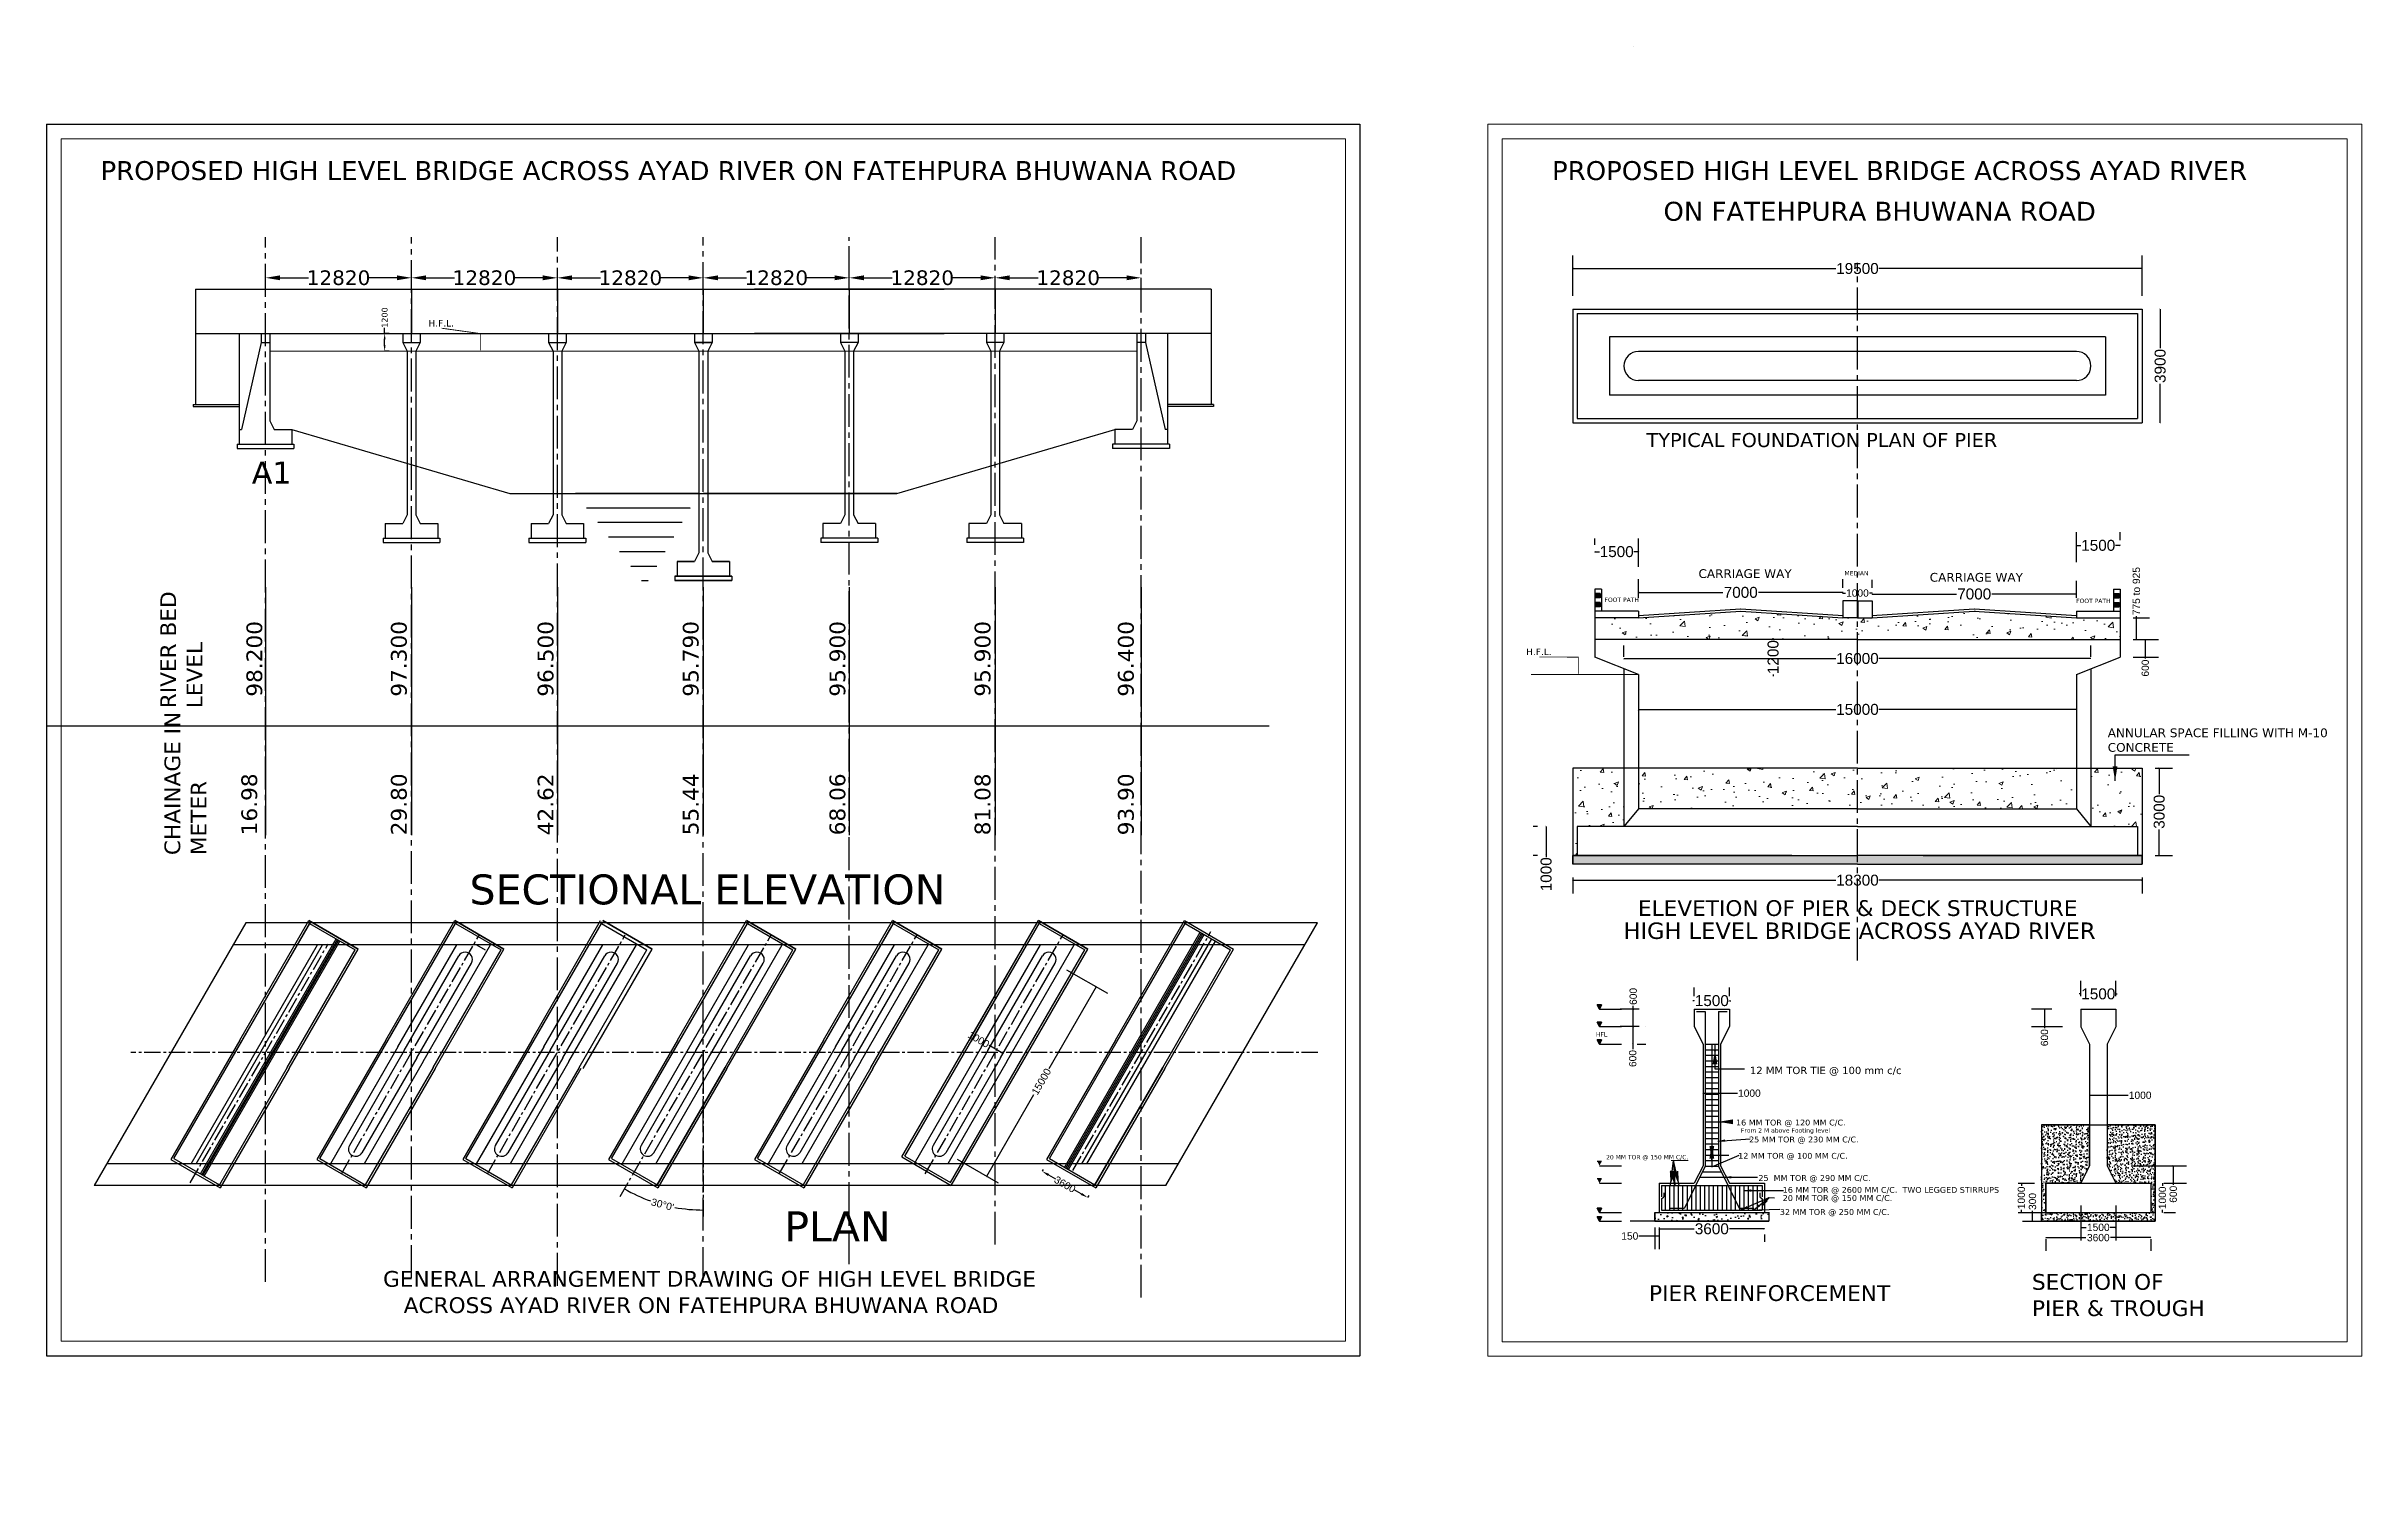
# Model space of a CAD drawing. Header units: metres. Extents: x 3053 to 161721, y 1019 to 100132.
import ezdxf

# ---------------------------------------------------------------- set-up
doc = ezdxf.new("R2010")
doc.units = ezdxf.units.M
doc.header["$MEASUREMENT"] = 0
doc.header["$PDMODE"] = 34
doc.linetypes.add('ACAD_ISO02W100', pattern=[15, 12, -3])
doc.linetypes.add('CENTER2', pattern=[1.125, 0.75, -0.125, 0.125, -0.125])
for name, color, linetype in [('centreline', 6, 'CENTER2'), ('grill', 32, 'Continuous'), ('PILLER', 10, 'Continuous'), ('PLAN', 10, 'Continuous')]:
    doc.layers.add(name, color=color, linetype=linetype)
for name, color, linetype, lineweight in [('EXISTING B WALL', 5, 'Continuous', 30), ('glass', 4, 'Continuous', 20), ('S PROJ', 172, 'Continuous', 0), ('S TEXT', 7, 'Continuous', 20)]:
    doc.layers.add(name, color=color, linetype=linetype, lineweight=lineweight)
doc.styles.add('arial', font='ARIAL.TTF')
doc.styles.get("Standard").update_dxf_attribs({"font": 'verdana.TTF'})
doc.dimstyles.new('ISO-25', dxfattribs={"dimtxt": 1000, "dimasz": 1000, "dimexe": 1.25, "dimexo": 0.625, "dimtad": 0, "dimtxsty": 'Standard', "dimcen": 75, "dimadec": 0, "dimazin": 0, "dimtfac": 1, "dimtmove": 0, "dimatfit": 2, "dimfxl": 0, "dimarcsym": 0})
doc.dimstyles.get("Standard").update_dxf_attribs({"dimtxt": 0.2, "dimasz": 0.2, "dimexe": 0.4, "dimexo": 0.4, "dimgap": 0.1, "dimtad": 0, "dimdec": 0, "dimzin": 0, "dimdsep": 46, "dimtxsty": 'arial', "dimblk": 'ARCHTICK', "dimcen": 0.05, "dimclrd": 6, "dimclre": 3, "dimaunit": 1, "dimadec": 1, "dimazin": 0, "dimtfac": 1, "dimtdec": 0, "dimtofl": 0, "dimtmove": 0, "dimatfit": 3, "dimfxl": 0, "dimtolj": 1, "dimtzin": 0, "dimarcsym": 0})
pattern_1 = [(90, (98884.9363, 19545.1273), (-6, 6), [6, -6]), (90, (98885.9363, 19545.1273), (-6, 6), [6, -6]), (90, (98886.9363, 19545.1273), (-6, 6), [6, -6]), (90, (98887.9363, 19545.1273), (-6, 6), [6, -6]), (90, (98888.9363, 19545.1273), (-6, 6), [6, -6]), (90, (98889.9363, 19545.1273), (-6, 6), [6, -6]), (90, (98890.9363, 19545.1273), (-6, 6), [6, -6]), (0, (98884.9363, 19551.1273), (6, -6), [6, -6]), (0, (98884.9363, 19552.1273), (6, -6), [6, -6]), (0, (98884.9363, 19553.1273), (6, -6), [6, -6]), (0, (98884.9363, 19554.1273), (6, -6), [6, -6]), (0, (98884.9363, 19555.1273), (6, -6), [6, -6]), (0, (98884.9363, 19556.1273), (6, -6), [6, -6]), (0, (98884.9363, 19557.1273), (6, -6), [6, -6])]
pattern_2 = [(90, (98884.9363, 18945.1273), (-6, 6), [6, -6]), (90, (98885.9363, 18945.1273), (-6, 6), [6, -6]), (90, (98886.9363, 18945.1273), (-6, 6), [6, -6]), (90, (98887.9363, 18945.1273), (-6, 6), [6, -6]), (90, (98888.9363, 18945.1273), (-6, 6), [6, -6]), (90, (98889.9363, 18945.1273), (-6, 6), [6, -6]), (90, (98890.9363, 18945.1273), (-6, 6), [6, -6]), (0, (98884.9363, 18951.1273), (6, -6), [6, -6]), (0, (98884.9363, 18952.1273), (6, -6), [6, -6]), (0, (98884.9363, 18953.1273), (6, -6), [6, -6]), (0, (98884.9363, 18954.1273), (6, -6), [6, -6]), (0, (98884.9363, 18955.1273), (6, -6), [6, -6]), (0, (98884.9363, 18956.1273), (6, -6), [6, -6]), (0, (98884.9363, 18957.1273), (6, -6), [6, -6])]
pattern_3 = [(90, (98884.9363, 31075.691), (-6, 6), [6, -6]), (90, (98885.9363, 31075.691), (-6, 6), [6, -6]), (90, (98886.9363, 31075.691), (-6, 6), [6, -6]), (90, (98887.9363, 31075.691), (-6, 6), [6, -6]), (90, (98888.9363, 31075.691), (-6, 6), [6, -6]), (90, (98889.9363, 31075.691), (-6, 6), [6, -6]), (90, (98890.9363, 31075.691), (-6, 6), [6, -6]), (0, (98884.9363, 31081.691), (6, -6), [6, -6]), (0, (98884.9363, 31082.691), (6, -6), [6, -6]), (0, (98884.9363, 31083.691), (6, -6), [6, -6]), (0, (98884.9363, 31084.691), (6, -6), [6, -6]), (0, (98884.9363, 31085.691), (6, -6), [6, -6]), (0, (98884.9363, 31086.691), (6, -6), [6, -6]), (0, (98884.9363, 31087.691), (6, -6), [6, -6])]
pattern_4 = [(90, (98884.9363, 32275.691), (-6, 6), [6, -6]), (90, (98885.9363, 32275.691), (-6, 6), [6, -6]), (90, (98886.9363, 32275.691), (-6, 6), [6, -6]), (90, (98887.9363, 32275.691), (-6, 6), [6, -6]), (90, (98888.9363, 32275.691), (-6, 6), [6, -6]), (90, (98889.9363, 32275.691), (-6, 6), [6, -6]), (90, (98890.9363, 32275.691), (-6, 6), [6, -6]), (0, (98884.9363, 32281.691), (6, -6), [6, -6]), (0, (98884.9363, 32282.691), (6, -6), [6, -6]), (0, (98884.9363, 32283.691), (6, -6), [6, -6]), (0, (98884.9363, 32284.691), (6, -6), [6, -6]), (0, (98884.9363, 32285.691), (6, -6), [6, -6]), (0, (98884.9363, 32286.691), (6, -6), [6, -6]), (0, (98884.9363, 32287.691), (6, -6), [6, -6])]
pattern_5 = [(50, (8749.5, 0), (2869.04, -251.01), [300, -3300]), (355, (8749.5, 0), (-555.005, 3008.77), [240, -2640]), (100.4514, (8988.6, -21), (2314.04, 2757.76), [254.96, -2804.57]), (46.1842, (8749.5, 800), (4268.964, -662.08), [450, -4950]), (96.6356, (9105.3, 745), (3738.65, 3896.47), [382.44, -4206.85]), (351.1842, (8749.5, 800), (3738.65, 3896.47), [360, -3960]), (21, (9149.5, 600), (2387.63, -1610.476), [300, -3300]), (326, (9149.5, 600), (973.26, 2900.6), [240, -2640]), (71.4514, (9348.5, 465.8), (3360.89, 1290.12), [254.96, -2804.57]), (37.5, (8749.5, 0), (48.6394, 1331.5754), [0, -2608, 0, -2680, 0, -2650]), (7.5, (8749.5, 0), (1052.278, 1577.647), [0, -1528, 0, -2548, 0, -1010]), (327.5, (7857.5, 0), (2135.29, -90.2195), [0, -1000, 0, -3120, 0, -4140]), (317.5, (7457.5, 0), (2332.745, 400.42), [0, -1300, 0, -2072, 0, -2940])]

msp = doc.modelspace()

# ---------------------------------------------------------------- texts
for s, height, p in [('CARRIAGE WAY', 600, (116272.535, 63699.377)), ('MEDIAN', 300, (126278.474, 63877.544)), ('CARRIAGE WAY', 600, (132119.655, 63445.508)), ('FOOT PATH', 300, (109834.082, 62054.715)), ('FOOT PATH', 300, (142152.577, 61978.281))]:
    msp.add_text(s, height=height).set_placement(p)
for s, p in [('98.200', (17846.609, 55567.077)), ('97.300', (27750.095, 55567.077)), ('96.500', (37804.531, 55567.077)), ('95.790', (47750.095, 55567.077)), ('95.900', (57804.531, 55567.077)), ('95.900', (67750.095, 55567.077)), ('96.400', (77571.543, 55567.077)), ('16.98', (17499.867, 46067.077)), ('29.80', (27750.095, 46067.077)), ('42.62', (37804.531, 46067.077)), ('55.44', (47750.095, 46067.077)), ('68.06', (57804.531, 46067.077)), ('81.08', (67750.095, 46067.077)), ('93.90', (77571.543, 46067.077))]:
    msp.add_text(s, height=1080, rotation=90).set_placement(p)
at = {"attachment_point": 1}
for s, insert, char_height, width in [('PROPOSED HIGH LEVEL BRIDGE ACROSS AYAD RIVER ON FATEHPURA BHUWANA ROAD', (6769.325, 92266.055), 1296, 946585.6425), ('PROPOSED HIGH LEVEL BRIDGE ACROSS AYAD RIVER ', (106236.631, 92266.055), 1296, 946585.6425), ('ON FATEHPURA BHUWANA ROAD', (113871.646, 89476.575), 1296, 946585.6425), ('H.F.L.', (29242.558, 81381.448), 450, 522.97533), ('TYPICAL FOUNDATION PLAN OF PIER', (112713.063, 73632.369), 960, 28614.0416), ('A1', (17137.771, 71673.481), 1500, 1743.2511), ('H.F.L.', (104461.956, 58861.362), 450, 522.97533), ('ANNULAR SPACE FILLING WITH M-10 CONCRETE', (144317.995, 53391.166), 600, 18000), ('ELEVETION OF PIER & DECK STRUCTURE', (112127.914, 41619.869), 1080, 788821.36875), ('HIGH LEVEL BRIDGE ACROSS AYAD RIVER', (111134.025, 40091.933), 1125, 788821.36875), ('GENERAL ARRANGEMENT DRAWING OF HIGH LEVEL BRIDGE\\P   ACROSS AYAD RIVER ON FATEHPURA BHUWANA ROAD', (26129.943, 16211.03), 1080, 788821.36875), ('SECTION OF \\PPIER & TROUGH', (139125.168, 16004.037), 1080, 788821.36875), ('PIER REINFORCEMENT ', (112883.914, 15236.504), 1080, 788821.36875)]:
    msp.add_mtext(s, dxfattribs=dict(at, insert=insert, char_height=char_height, width=width))
at = {"char_height": 1080, "attachment_point": 1, "rotation": 90}
for s, insert, width in [('RIVER BED LEVEL', (10864.763, 54774.339), 9000), ('CHAINAGE IN METER', (11149.252, 44709.945), 10000)]:
    msp.add_mtext(s, dxfattribs=dict(at, insert=insert, width=width))
at = {"linetype": 'ByBlock', "lineweight": 25, "attachment_point": 1}
for s, insert, char_height in [('HFL', (109243.548, 32577.189), 300), ('12 MM TOR TIE @ 100 mm c/c', (119797.99, 30205.86), 500), ('16 MM TOR @ 120 MM C/C. ', (118843.866, 26583.781), 400), ('From 2 M above Footing level', (119179.976, 25993.486), 300), ('25 MM TOR @ 230 MM C/C.', (119740.187, 25422.318), 400), ('12 MM TOR @ 100 MM C/C.', (118991.2, 24303.781), 400), ('25  MM TOR @ 290 MM C/C.', (120380.421, 22783.781), 400), ('20 MM TOR @ 150 MM C/C.', (122045.558, 21411.458), 400), ('16 MM TOR @ 2600 MM C/C.  TWO LEGGED STIRRUPS', (122045.558, 21968.527), 400), ('32 MM TOR @ 250 MM C/C.', (121847.173, 20452.955), 400)]:
    msp.add_mtext(s, dxfattribs=dict(at, insert=insert, char_height=char_height))
at = {"linetype": 'ByBlock', "lineweight": 25, "insert": (115572.456, 23790.673), "char_height": 300, "width": 14307.0208, "attachment_point": 9}
msp.add_mtext('20 MM TOR @ 150 MM C/C.', dxfattribs=at)
at = {"layer": 'S PROJ', "char_height": 0.35, "style": 'arial'}
for insert, attachment_point in [((3053.748, 1023.653), 9), ((3088.526, 1023.179), 9), ((3094.655, 1021.925), 1)]:
    msp.add_mtext('\\A1;', dxfattribs=dict(at, insert=insert, attachment_point=attachment_point))
at = {"layer": 'S TEXT', "char_height": 2050.3125, "width": 761350.22043, "attachment_point": 1}
for s, insert in [('SECTIONAL ELEVATION', (32054.252, 43384.12)), ('PLAN', (53627.844, 20296.804))]:
    msp.add_mtext(s, dxfattribs=dict(at, insert=insert))
at = {"layer": 'S TEXT', "char_height": 0.35, "style": 'arial'}
for insert, attachment_point in [((3052.963, 1024.581), 9), ((3074.454, 1019.345), 1)]:
    msp.add_mtext('\\A1;', dxfattribs=dict(at, insert=insert, attachment_point=attachment_point))
at = {"layer": 'S TEXT', "char_height": 0.2, "style": 'arial'}
for insert, width, attachment_point in [((3132.339, 1284.715), 0.03303, 9), ((3132.352, 1283.642), 0.03303, 9), ((3132.364, 1282.607), 0.03303, 9), ((3132.394, 1279.577), 0.03303, 9), ((3132.399, 1279.11), 0.03303, 9), ((3132.45, 1281.424), 0.03303, 9), ((3143.756, 1286.532), 0.03303, 1), ((3149.338, 1286.588), 4.01712, 1)]:
    msp.add_mtext('\\A1;', dxfattribs=dict(at, insert=insert, width=width, attachment_point=attachment_point))

# ---------------------------------------------------------------- blocks, each defined once
blk = doc.blocks.new('_ArchTick')
at = {"color": 0, "linetype": 'ByBlock', "const_width": 0.15}
blk.add_lwpolyline([(-0.5, -0.5), (0.5, 0.5)], dxfattribs=at)
blk = doc.blocks.new('*D31')
at = {"layer": 'Defpoints', "color": 0}
for p in [(107667, 84903), (107667, 82127), (146667, 82127)]:
    blk.add_point(p, dxfattribs=at)
at = {"layer": 'EXISTING B WALL', "color": 3, "lineweight": -2}
for p, q in [((107667, 83027), (107667, 85803)), ((146667, 83027), (146667, 85803))]:
    blk.add_line(p, q, dxfattribs=at)
at = {"layer": 'EXISTING B WALL', "color": 6, "lineweight": -2}
for p, q in [((107667, 84903), (125693, 84903)), ((146667, 84903), (128642, 84903))]:
    blk.add_line(p, q, dxfattribs=at)
at = {"layer": 'EXISTING B WALL', "color": 6, "lineweight": -2, "xscale": 100, "yscale": 100, "zscale": 100, "rotation": 180}
blk.add_blockref('_ArchTick', (107667, 84903), dxfattribs=at)
at = {"layer": 'EXISTING B WALL', "color": 6, "lineweight": -2, "xscale": 100, "yscale": 100, "zscale": 100}
blk.add_blockref('_ArchTick', (146667, 84903), dxfattribs=at)
at = {"layer": 'EXISTING B WALL', "color": 0, "insert": (127167, 84903), "char_height": 750, "attachment_point": 5, "style": 'arial'}
blk.add_mtext('\\A1;19500', dxfattribs=at)
blk = doc.blocks.new('*D32')
at = {"layer": 'Defpoints', "color": 0}
for p in [(113287, 20086), (113587, 20086), (113587, 18607)]:
    blk.add_point(p, dxfattribs=at)
at = {"layer": 'EXISTING B WALL', "color": 3, "lineweight": -2}
for p, q in [((113287, 19186), (113287, 17707)), ((113587, 19186), (113587, 17707))]:
    blk.add_line(p, q, dxfattribs=at)
at = {"layer": 'EXISTING B WALL', "color": 6, "lineweight": -2}
for p, q in [((113287, 18607), (112194, 18607)), ((113587, 18607), (113287, 18607))]:
    blk.add_line(p, q, dxfattribs=at)
at = {"layer": 'EXISTING B WALL', "color": 6, "lineweight": -2, "xscale": 100, "yscale": 100, "zscale": 100, "rotation": 180}
blk.add_blockref('_ArchTick', (113287, 18607), dxfattribs=at)
at = {"layer": 'EXISTING B WALL', "color": 6, "lineweight": -2, "xscale": 100, "yscale": 100, "zscale": 100}
blk.add_blockref('_ArchTick', (113587, 18607), dxfattribs=at)
at = {"layer": 'EXISTING B WALL', "color": 0, "insert": (111566, 18607), "char_height": 500, "attachment_point": 5, "style": 'arial'}
blk.add_mtext('\\A1;150', dxfattribs=at)
blk = doc.blocks.new('*D33')
at = {"layer": 'Defpoints', "color": 0}
for p in [(111161, 31754), (111761, 32954), (111765, 31754)]:
    blk.add_point(p, dxfattribs=at)
at = {"layer": 'EXISTING B WALL', "color": 6, "lineweight": -2}
for p, q in [((111765, 32954), (111765, 31754)), ((111765, 31754), (111765, 31422))]:
    blk.add_line(p, q, dxfattribs=at)
at = {"layer": 'EXISTING B WALL', "color": 3, "lineweight": -2}
for p, q in [((112061, 31754), (112665, 31754)), ((112661, 32954), (112665, 32954))]:
    blk.add_line(p, q, dxfattribs=at)
at = {"layer": 'EXISTING B WALL', "color": 6, "lineweight": -2, "xscale": 100, "yscale": 100, "zscale": 100}
for p, rotation in [((111765, 32954), 90), ((111765, 31754), 270)]:
    blk.add_blockref('_ArchTick', p, dxfattribs=dict(at, rotation=rotation))
at = {"layer": 'EXISTING B WALL', "color": 0, "insert": (111765, 30770), "char_height": 500, "attachment_point": 5, "rotation": 90, "style": 'arial'}
blk.add_mtext('\\A1;600', dxfattribs=at)
blk = doc.blocks.new('*D34')
at = {"layer": 'Defpoints', "color": 0}
for p in [(115987, 34154), (118387, 34735), (118387, 34154)]:
    blk.add_point(p, dxfattribs=at)
at = {"layer": 'EXISTING B WALL', "color": 3, "lineweight": -2}
for p, q in [((115987, 35054), (115987, 35635)), ((118387, 35054), (118387, 35635))]:
    blk.add_line(p, q, dxfattribs=at)
at = {"layer": 'EXISTING B WALL', "color": 6, "lineweight": -2}
for p, q in [((115987, 34735), (115887, 34735)), ((118387, 34735), (118487, 34735))]:
    blk.add_line(p, q, dxfattribs=at)
at = {"layer": 'EXISTING B WALL', "color": 6, "lineweight": -2, "xscale": 100, "yscale": 100, "zscale": 100}
blk.add_blockref('_ArchTick', (115987, 34735), dxfattribs=at)
at = {"layer": 'EXISTING B WALL', "color": 6, "lineweight": -2, "xscale": 100, "yscale": 100, "zscale": 100, "rotation": 180}
blk.add_blockref('_ArchTick', (118387, 34735), dxfattribs=at)
at = {"layer": 'EXISTING B WALL', "color": 0, "insert": (117187, 34735), "char_height": 750, "attachment_point": 5, "style": 'arial'}
blk.add_mtext('\\A1;1500', dxfattribs=at)
blk = doc.blocks.new('*D35')
at = {"layer": 'Defpoints', "color": 0}
for p in [(113111, 34154), (111800, 32954), (113111, 32954)]:
    blk.add_point(p, dxfattribs=at)
at = {"layer": 'EXISTING B WALL', "color": 3, "lineweight": -2}
for p, q in [((112211, 34154), (110900, 34154)), ((112211, 32954), (110900, 32954))]:
    blk.add_line(p, q, dxfattribs=at)
at = {"layer": 'EXISTING B WALL', "color": 6, "lineweight": -2}
for p, q in [((111800, 34154), (111800, 34375)), ((111800, 32954), (111800, 34154))]:
    blk.add_line(p, q, dxfattribs=at)
at = {"layer": 'EXISTING B WALL', "color": 6, "lineweight": -2, "xscale": 100, "yscale": 100, "zscale": 100}
for p, rotation in [((111800, 34154), 90), ((111800, 32954), 270)]:
    blk.add_blockref('_ArchTick', p, dxfattribs=dict(at, rotation=rotation))
at = {"layer": 'EXISTING B WALL', "color": 0, "insert": (111800, 35027), "char_height": 500, "attachment_point": 5, "rotation": 90, "style": 'arial'}
blk.add_mtext('\\A1;600', dxfattribs=at)
blk = doc.blocks.new('*D15')
at = {"layer": 'Defpoints', "color": 0}
for p in [(107667, 44078), (146667, 44078), (146667, 42988)]:
    blk.add_point(p, dxfattribs=at)
at = {"layer": 'EXISTING B WALL', "color": 3, "lineweight": -2}
for p, q in [((107667, 43178), (107667, 42088)), ((146667, 43178), (146667, 42088))]:
    blk.add_line(p, q, dxfattribs=at)
at = {"layer": 'EXISTING B WALL', "color": 6, "lineweight": -2}
for p, q in [((107667, 42988), (125693, 42988)), ((146667, 42988), (128642, 42988))]:
    blk.add_line(p, q, dxfattribs=at)
at = {"layer": 'EXISTING B WALL', "color": 6, "lineweight": -2, "xscale": 100, "yscale": 100, "zscale": 100, "rotation": 180}
blk.add_blockref('_ArchTick', (107667, 42988), dxfattribs=at)
at = {"layer": 'EXISTING B WALL', "color": 6, "lineweight": -2, "xscale": 100, "yscale": 100, "zscale": 100}
blk.add_blockref('_ArchTick', (146667, 42988), dxfattribs=at)
at = {"layer": 'EXISTING B WALL', "color": 0, "insert": (127167, 42988), "char_height": 750, "attachment_point": 5, "style": 'arial'}
blk.add_mtext('\\A1;18300', dxfattribs=at)
blk = doc.blocks.new('*D16')
at = {"layer": 'Defpoints', "color": 0}
for p in [(145169, 59478), (145167, 58278), (146891, 58278)]:
    blk.add_point(p, dxfattribs=at)
at = {"layer": 'EXISTING B WALL', "color": 3, "lineweight": -2}
for p, q in [((146069, 59478), (147791, 59478)), ((146067, 58278), (147791, 58278))]:
    blk.add_line(p, q, dxfattribs=at)
at = {"layer": 'EXISTING B WALL', "color": 6, "lineweight": -2}
for p, q in [((146891, 59478), (146891, 58278)), ((146891, 58278), (146891, 58178))]:
    blk.add_line(p, q, dxfattribs=at)
at = {"layer": 'EXISTING B WALL', "color": 6, "lineweight": -2, "xscale": 100, "yscale": 100, "zscale": 100}
for p, rotation in [((146891, 59478), 90), ((146891, 58278), 270)]:
    blk.add_blockref('_ArchTick', p, dxfattribs=dict(at, rotation=rotation))
at = {"layer": 'EXISTING B WALL', "color": 0, "insert": (146891, 57525), "char_height": 500, "attachment_point": 5, "rotation": 90, "style": 'arial'}
blk.add_mtext('\\A1;600', dxfattribs=at)
blk = doc.blocks.new('*D17')
at = {"layer": 'Defpoints', "color": 0}
for p in [(145167, 60978), (146281, 60978), (145167, 59478)]:
    blk.add_point(p, dxfattribs=at)
at = {"layer": 'EXISTING B WALL', "color": 3, "lineweight": -2}
for p, q in [((146067, 60978), (147181, 60978)), ((146067, 59478), (147181, 59478))]:
    blk.add_line(p, q, dxfattribs=at)
at = {"layer": 'EXISTING B WALL', "color": 6, "lineweight": -2}
for p, q in [((146281, 60978), (146281, 61078)), ((146281, 59478), (146281, 60978))]:
    blk.add_line(p, q, dxfattribs=at)
at = {"layer": 'EXISTING B WALL', "color": 6, "lineweight": -2, "xscale": 100, "yscale": 100, "zscale": 100}
for p, rotation in [((146281, 60978), 90), ((146281, 59478), 270)]:
    blk.add_blockref('_ArchTick', p, dxfattribs=dict(at, rotation=rotation))
at = {"layer": 'EXISTING B WALL', "color": 0, "insert": (146281, 62798), "char_height": 500, "attachment_point": 5, "rotation": 90, "style": 'arial'}
blk.add_mtext('\\A1;775 to 925', dxfattribs=at)
blk = doc.blocks.new('*D18')
at = {"layer": 'Defpoints', "color": 0}
for p in [(145167, 65933), (145167, 65382), (142167, 63883)]:
    blk.add_point(p, dxfattribs=at)
at = {"layer": 'EXISTING B WALL', "color": 3, "lineweight": -2}
for p, q in [((142167, 64783), (142167, 66833)), ((145167, 66282), (145167, 66833))]:
    blk.add_line(p, q, dxfattribs=at)
at = {"layer": 'EXISTING B WALL', "color": 6, "lineweight": -2}
for p, q in [((142167, 65933), (142484, 65933)), ((145167, 65933), (144851, 65933))]:
    blk.add_line(p, q, dxfattribs=at)
at = {"layer": 'EXISTING B WALL', "color": 6, "lineweight": -2, "xscale": 100, "yscale": 100, "zscale": 100, "rotation": 180}
blk.add_blockref('_ArchTick', (142167, 65933), dxfattribs=at)
at = {"layer": 'EXISTING B WALL', "color": 6, "lineweight": -2, "xscale": 100, "yscale": 100, "zscale": 100}
blk.add_blockref('_ArchTick', (145167, 65933), dxfattribs=at)
at = {"layer": 'EXISTING B WALL', "color": 0, "insert": (143667, 65933), "char_height": 750, "attachment_point": 5, "style": 'arial'}
blk.add_mtext('\\A1;1500', dxfattribs=at)
blk = doc.blocks.new('*D19')
at = {"layer": 'Defpoints', "color": 0}
for p in [(128167, 62129), (142167, 62600), (142167, 61428)]:
    blk.add_point(p, dxfattribs=at)
at = {"layer": 'EXISTING B WALL', "color": 3, "lineweight": -2}
for p, q in [((128167, 63029), (128167, 63500)), ((142167, 62328), (142167, 63500))]:
    blk.add_line(p, q, dxfattribs=at)
at = {"layer": 'EXISTING B WALL', "color": 6, "lineweight": -2}
for p, q in [((128167, 62600), (133952, 62600)), ((142167, 62600), (136383, 62600))]:
    blk.add_line(p, q, dxfattribs=at)
at = {"layer": 'EXISTING B WALL', "color": 6, "lineweight": -2, "xscale": 100, "yscale": 100, "zscale": 100, "rotation": 180}
blk.add_blockref('_ArchTick', (128167, 62600), dxfattribs=at)
at = {"layer": 'EXISTING B WALL', "color": 6, "lineweight": -2, "xscale": 100, "yscale": 100, "zscale": 100}
blk.add_blockref('_ArchTick', (142167, 62600), dxfattribs=at)
at = {"layer": 'EXISTING B WALL', "color": 0, "insert": (135167, 62600), "char_height": 750, "attachment_point": 5, "style": 'arial'}
blk.add_mtext('\\A1;7000', dxfattribs=at)
blk = doc.blocks.new('*D20')
at = {"layer": 'Defpoints', "color": 0}
for p in [(109167, 65502), (109167, 65060), (112167, 63561)]:
    blk.add_point(p, dxfattribs=at)
at = {"layer": 'EXISTING B WALL', "color": 3, "lineweight": -2}
for p, q in [((109167, 65960), (109167, 66402)), ((112167, 64461), (112167, 66402))]:
    blk.add_line(p, q, dxfattribs=at)
at = {"layer": 'EXISTING B WALL', "color": 6, "lineweight": -2}
for p, q in [((109167, 65502), (109484, 65502)), ((112167, 65502), (111851, 65502))]:
    blk.add_line(p, q, dxfattribs=at)
at = {"layer": 'EXISTING B WALL', "color": 6, "lineweight": -2, "xscale": 100, "yscale": 100, "zscale": 100, "rotation": 180}
blk.add_blockref('_ArchTick', (109167, 65502), dxfattribs=at)
at = {"layer": 'EXISTING B WALL', "color": 6, "lineweight": -2, "xscale": 100, "yscale": 100, "zscale": 100}
blk.add_blockref('_ArchTick', (112167, 65502), dxfattribs=at)
at = {"layer": 'EXISTING B WALL', "color": 0, "insert": (110667, 65502), "char_height": 750, "attachment_point": 5, "style": 'arial'}
blk.add_mtext('\\A1;1500', dxfattribs=at)
blk = doc.blocks.new('*D21')
at = {"layer": 'Defpoints', "color": 0}
for p in [(126167, 62710), (126167, 62128), (112167, 61428)]:
    blk.add_point(p, dxfattribs=at)
at = {"layer": 'EXISTING B WALL', "color": 3, "lineweight": -2}
for p, q in [((112167, 62328), (112167, 63610)), ((126167, 63028), (126167, 63610))]:
    blk.add_line(p, q, dxfattribs=at)
at = {"layer": 'EXISTING B WALL', "color": 6, "lineweight": -2}
for p, q in [((112167, 62710), (117952, 62710)), ((126167, 62710), (120383, 62710))]:
    blk.add_line(p, q, dxfattribs=at)
at = {"layer": 'EXISTING B WALL', "color": 6, "lineweight": -2, "xscale": 100, "yscale": 100, "zscale": 100, "rotation": 180}
blk.add_blockref('_ArchTick', (112167, 62710), dxfattribs=at)
at = {"layer": 'EXISTING B WALL', "color": 6, "lineweight": -2, "xscale": 100, "yscale": 100, "zscale": 100}
blk.add_blockref('_ArchTick', (126167, 62710), dxfattribs=at)
at = {"layer": 'EXISTING B WALL', "color": 0, "insert": (119167, 62710), "char_height": 750, "attachment_point": 5, "style": 'arial'}
blk.add_mtext('\\A1;7000', dxfattribs=at)
blk = doc.blocks.new('*D22')
at = {"layer": 'Defpoints', "color": 0}
for p in [(143071, 28715), (144271, 28715), (144271, 28250)]:
    blk.add_point(p, dxfattribs=at)
at = {"layer": 'EXISTING B WALL', "color": 6, "lineweight": -2}
for p, q in [((143071, 28250), (144271, 28250)), ((144271, 28250), (145718, 28250))]:
    blk.add_line(p, q, dxfattribs=at)
at = {"layer": 'EXISTING B WALL', "color": 3, "lineweight": -2}
for p, q in [((143071, 27815), (143071, 27350)), ((144271, 27815), (144271, 27350))]:
    blk.add_line(p, q, dxfattribs=at)
at = {"layer": 'EXISTING B WALL', "color": 6, "lineweight": -2, "xscale": 100, "yscale": 100, "zscale": 100, "rotation": 180}
blk.add_blockref('_ArchTick', (143071, 28250), dxfattribs=at)
at = {"layer": 'EXISTING B WALL', "color": 6, "lineweight": -2, "xscale": 100, "yscale": 100, "zscale": 100}
blk.add_blockref('_ArchTick', (144271, 28250), dxfattribs=at)
at = {"layer": 'EXISTING B WALL', "color": 0, "insert": (146540, 28250), "char_height": 500, "attachment_point": 5, "style": 'arial'}
blk.add_mtext('\\A1;1000', dxfattribs=at)
blk = doc.blocks.new('*D23')
at = {"layer": 'Defpoints', "color": 0}
for p in [(137571, 20223), (137571, 19623), (139163, 20223)]:
    blk.add_point(p, dxfattribs=at)
at = {"layer": 'EXISTING B WALL', "color": 3, "lineweight": -2}
for p, q in [((138471, 20223), (140063, 20223)), ((138471, 19623), (140063, 19623))]:
    blk.add_line(p, q, dxfattribs=at)
at = {"layer": 'EXISTING B WALL', "color": 6, "lineweight": -2}
for p, q in [((139163, 20223), (139163, 20323)), ((139163, 19623), (139163, 20223))]:
    blk.add_line(p, q, dxfattribs=at)
at = {"layer": 'EXISTING B WALL', "color": 6, "lineweight": -2, "xscale": 100, "yscale": 100, "zscale": 100}
for p, rotation in [((139163, 20223), 90), ((139163, 19623), 270)]:
    blk.add_blockref('_ArchTick', p, dxfattribs=dict(at, rotation=rotation))
at = {"layer": 'EXISTING B WALL', "color": 0, "insert": (139163, 20974), "char_height": 500, "attachment_point": 5, "rotation": 90, "style": 'arial'}
blk.add_mtext('\\A1;300', dxfattribs=at)
blk = doc.blocks.new('*D24')
at = {"layer": 'Defpoints', "color": 0}
for p in [(144871, 35196), (142471, 34153), (144871, 34153)]:
    blk.add_point(p, dxfattribs=at)
at = {"layer": 'EXISTING B WALL', "color": 6, "lineweight": -2}
for p, q in [((142471, 35196), (142371, 35196)), ((144871, 35196), (144971, 35196))]:
    blk.add_line(p, q, dxfattribs=at)
at = {"layer": 'EXISTING B WALL', "color": 3, "lineweight": -2}
for p, q in [((142471, 35053), (142471, 36096)), ((144871, 35053), (144871, 36096))]:
    blk.add_line(p, q, dxfattribs=at)
at = {"layer": 'EXISTING B WALL', "color": 6, "lineweight": -2, "xscale": 100, "yscale": 100, "zscale": 100}
blk.add_blockref('_ArchTick', (142471, 35196), dxfattribs=at)
at = {"layer": 'EXISTING B WALL', "color": 6, "lineweight": -2, "xscale": 100, "yscale": 100, "zscale": 100, "rotation": 180}
blk.add_blockref('_ArchTick', (144871, 35196), dxfattribs=at)
at = {"layer": 'EXISTING B WALL', "color": 0, "insert": (143671, 35196), "char_height": 750, "attachment_point": 5, "style": 'arial'}
blk.add_mtext('\\A1;1500', dxfattribs=at)
blk = doc.blocks.new('*D25')
at = {"layer": 'Defpoints', "color": 0}
for p in [(141387, 34153), (139984, 32953), (142114, 32953)]:
    blk.add_point(p, dxfattribs=at)
at = {"layer": 'EXISTING B WALL', "color": 3, "lineweight": -2}
for p, q in [((140487, 34153), (139084, 34153)), ((141214, 32953), (139084, 32953))]:
    blk.add_line(p, q, dxfattribs=at)
at = {"layer": 'EXISTING B WALL', "color": 6, "lineweight": -2}
for p, q in [((139984, 34153), (139984, 32953)), ((139984, 32953), (139984, 32853))]:
    blk.add_line(p, q, dxfattribs=at)
at = {"layer": 'EXISTING B WALL', "color": 6, "lineweight": -2, "xscale": 100, "yscale": 100, "zscale": 100}
for p, rotation in [((139984, 34153), 90), ((139984, 32953), 270)]:
    blk.add_blockref('_ArchTick', p, dxfattribs=dict(at, rotation=rotation))
at = {"layer": 'EXISTING B WALL', "color": 0, "insert": (139984, 32200), "char_height": 500, "attachment_point": 5, "rotation": 90, "style": 'arial'}
blk.add_mtext('\\A1;600', dxfattribs=at)
blk = doc.blocks.new('*D26')
at = {"layer": 'Defpoints', "color": 0}
for p in [(137271, 22223), (138399, 22223), (137271, 20223)]:
    blk.add_point(p, dxfattribs=at)
at = {"layer": 'EXISTING B WALL', "color": 3, "lineweight": -2}
for p, q in [((138171, 22223), (139299, 22223)), ((138171, 20223), (139299, 20223))]:
    blk.add_line(p, q, dxfattribs=at)
at = {"layer": 'EXISTING B WALL', "color": 6, "lineweight": -2}
for p, q in [((138399, 22223), (138399, 22045)), ((138399, 20223), (138399, 20400))]:
    blk.add_line(p, q, dxfattribs=at)
at = {"layer": 'EXISTING B WALL', "color": 6, "lineweight": -2, "xscale": 100, "yscale": 100, "zscale": 100}
for p, rotation in [((138399, 22223), 90), ((138399, 20223), 270)]:
    blk.add_blockref('_ArchTick', p, dxfattribs=dict(at, rotation=rotation))
at = {"layer": 'EXISTING B WALL', "color": 0, "insert": (138399, 21223), "char_height": 500, "attachment_point": 5, "rotation": 90, "style": 'arial'}
blk.add_mtext('\\A1;1000', dxfattribs=at)
blk = doc.blocks.new('*D27')
at = {"layer": 'Defpoints', "color": 0}
for p in [(147271, 22223), (148065, 22223), (147271, 20223)]:
    blk.add_point(p, dxfattribs=at)
at = {"layer": 'EXISTING B WALL', "color": 6, "lineweight": -2}
for p, q in [((148065, 22223), (148065, 22045)), ((148065, 20223), (148065, 20400))]:
    blk.add_line(p, q, dxfattribs=at)
at = {"layer": 'EXISTING B WALL', "color": 3, "lineweight": -2}
for p, q in [((148171, 22223), (148965, 22223)), ((148171, 20223), (148965, 20223))]:
    blk.add_line(p, q, dxfattribs=at)
at = {"layer": 'EXISTING B WALL', "color": 6, "lineweight": -2, "xscale": 100, "yscale": 100, "zscale": 100}
for p, rotation in [((148065, 22223), 90), ((148065, 20223), 270)]:
    blk.add_blockref('_ArchTick', p, dxfattribs=dict(at, rotation=rotation))
at = {"layer": 'EXISTING B WALL', "color": 0, "insert": (148065, 21223), "char_height": 500, "attachment_point": 5, "rotation": 90, "style": 'arial'}
blk.add_mtext('\\A1;1000', dxfattribs=at)
blk = doc.blocks.new('*D28')
at = {"layer": 'Defpoints', "color": 0}
for p in [(142471, 21592), (144871, 21592), (144871, 19199)]:
    blk.add_point(p, dxfattribs=at)
at = {"layer": 'EXISTING B WALL', "color": 3, "lineweight": -2}
for p, q in [((142471, 20692), (142471, 18299)), ((144871, 20692), (144871, 18299))]:
    blk.add_line(p, q, dxfattribs=at)
at = {"layer": 'EXISTING B WALL', "color": 6, "lineweight": -2}
for p, q in [((142471, 19199), (142848, 19199)), ((144871, 19199), (144493, 19199))]:
    blk.add_line(p, q, dxfattribs=at)
at = {"layer": 'EXISTING B WALL', "color": 6, "lineweight": -2, "xscale": 100, "yscale": 100, "zscale": 100, "rotation": 180}
blk.add_blockref('_ArchTick', (142471, 19199), dxfattribs=at)
at = {"layer": 'EXISTING B WALL', "color": 6, "lineweight": -2, "xscale": 100, "yscale": 100, "zscale": 100}
blk.add_blockref('_ArchTick', (144871, 19199), dxfattribs=at)
at = {"layer": 'EXISTING B WALL', "color": 0, "insert": (143671, 19199), "char_height": 500, "attachment_point": 5, "style": 'arial'}
blk.add_mtext('\\A1;1500', dxfattribs=at)
blk = doc.blocks.new('*D29')
at = {"layer": 'Defpoints', "color": 0}
for p in [(145017, 23423), (148019, 22223), (148809, 22223)]:
    blk.add_point(p, dxfattribs=at)
at = {"layer": 'EXISTING B WALL', "color": 3, "lineweight": -2}
for p, q in [((145917, 23423), (149709, 23423)), ((148919, 22223), (149709, 22223))]:
    blk.add_line(p, q, dxfattribs=at)
at = {"layer": 'EXISTING B WALL', "color": 6, "lineweight": -2}
for p, q in [((148809, 23423), (148809, 22223)), ((148809, 22223), (148809, 22123))]:
    blk.add_line(p, q, dxfattribs=at)
at = {"layer": 'EXISTING B WALL', "color": 6, "lineweight": -2, "xscale": 100, "yscale": 100, "zscale": 100}
for p, rotation in [((148809, 23423), 90), ((148809, 22223), 270)]:
    blk.add_blockref('_ArchTick', p, dxfattribs=dict(at, rotation=rotation))
at = {"layer": 'EXISTING B WALL', "color": 0, "insert": (148809, 21470), "char_height": 500, "attachment_point": 5, "rotation": 90, "style": 'arial'}
blk.add_mtext('\\A1;600', dxfattribs=at)
blk = doc.blocks.new('*D30')
at = {"layer": 'Defpoints', "color": 0}
for p in [(140071, 19285), (147271, 19285), (147271, 18497)]:
    blk.add_point(p, dxfattribs=at)
at = {"layer": 'EXISTING B WALL', "color": 6, "lineweight": -2}
for p, q in [((140071, 18497), (142825, 18497)), ((147271, 18497), (144516, 18497))]:
    blk.add_line(p, q, dxfattribs=at)
at = {"layer": 'EXISTING B WALL', "color": 3, "lineweight": -2}
for p, q in [((140071, 18385), (140071, 17597)), ((147271, 18385), (147271, 17597))]:
    blk.add_line(p, q, dxfattribs=at)
at = {"layer": 'EXISTING B WALL', "color": 6, "lineweight": -2, "xscale": 100, "yscale": 100, "zscale": 100, "rotation": 180}
blk.add_blockref('_ArchTick', (140071, 18497), dxfattribs=at)
at = {"layer": 'EXISTING B WALL', "color": 6, "lineweight": -2, "xscale": 100, "yscale": 100, "zscale": 100}
blk.add_blockref('_ArchTick', (147271, 18497), dxfattribs=at)
at = {"layer": 'EXISTING B WALL', "color": 0, "insert": (143671, 18497), "char_height": 500, "attachment_point": 5, "style": 'arial'}
blk.add_mtext('\\A1;3600', dxfattribs=at)
blk = doc.blocks.new('*D9')
at = {"color": 0, "lineweight": -2}
for p, q in [((58077, 83494), (58077, 84270)), ((59077, 84268), (61029, 84268)), ((67077, 84268), (65125, 84268)), ((68077, 83494), (68077, 84270))]:
    blk.add_line(p, q, dxfattribs=at)
at = {"color": 0}
for points in [[(59077, 84435), (59077, 84102), (58077, 84268)], [(67077, 84435), (67077, 84102), (68077, 84268)]]:
    blk.add_solid(points, dxfattribs=at)
at = {"layer": 'Defpoints', "color": 0}
for p in [(58077, 84268), (58077, 83493), (68077, 83493)]:
    blk.add_point(p, dxfattribs=at)
at = {"color": 0, "insert": (63077, 84268), "char_height": 1000, "attachment_point": 5}
blk.add_mtext('12820', dxfattribs=at)
blk = doc.blocks.new('*D10')
at = {"color": 0, "lineweight": -2}
for p, q in [((68077, 83494), (68077, 84270)), ((69077, 84268), (71029, 84268)), ((77077, 84268), (75125, 84268)), ((78077, 83494), (78077, 84270))]:
    blk.add_line(p, q, dxfattribs=at)
at = {"color": 0}
for points in [[(69077, 84435), (69077, 84102), (68077, 84268)], [(77077, 84435), (77077, 84102), (78077, 84268)]]:
    blk.add_solid(points, dxfattribs=at)
at = {"layer": 'Defpoints', "color": 0}
for p in [(68077, 84268), (68077, 83493), (78077, 83493)]:
    blk.add_point(p, dxfattribs=at)
at = {"color": 0, "insert": (73077, 84268), "char_height": 1000, "attachment_point": 5}
blk.add_mtext('12820', dxfattribs=at)
blk = doc.blocks.new('*D11')
at = {"color": 0, "lineweight": -2}
for p, q in [((48077, 83494), (48077, 84270)), ((49077, 84268), (51029, 84268)), ((57077, 84268), (55125, 84268)), ((58077, 83494), (58077, 84270))]:
    blk.add_line(p, q, dxfattribs=at)
at = {"color": 0}
for points in [[(49077, 84435), (49077, 84102), (48077, 84268)], [(57077, 84435), (57077, 84102), (58077, 84268)]]:
    blk.add_solid(points, dxfattribs=at)
at = {"layer": 'Defpoints', "color": 0}
for p in [(48077, 84268), (48077, 83493), (58077, 83493)]:
    blk.add_point(p, dxfattribs=at)
at = {"color": 0, "insert": (53077, 84268), "char_height": 1000, "attachment_point": 5}
blk.add_mtext('12820', dxfattribs=at)
blk = doc.blocks.new('*D12')
at = {"color": 0, "lineweight": -2}
for p, q in [((38077, 83494), (38077, 84270)), ((39077, 84268), (41029, 84268)), ((47077, 84268), (45125, 84268)), ((48077, 83494), (48077, 84270))]:
    blk.add_line(p, q, dxfattribs=at)
at = {"color": 0}
for points in [[(39077, 84435), (39077, 84102), (38077, 84268)], [(47077, 84435), (47077, 84102), (48077, 84268)]]:
    blk.add_solid(points, dxfattribs=at)
at = {"layer": 'Defpoints', "color": 0}
for p in [(48077, 84268), (38077, 83493), (48077, 83493)]:
    blk.add_point(p, dxfattribs=at)
at = {"color": 0, "insert": (43077, 84268), "char_height": 1000, "attachment_point": 5}
blk.add_mtext('12820', dxfattribs=at)
blk = doc.blocks.new('*D13')
at = {"color": 0, "lineweight": -2}
for p, q in [((28077, 83494), (28077, 84270)), ((29077, 84268), (31029, 84268)), ((37077, 84268), (35125, 84268)), ((38077, 83494), (38077, 84270))]:
    blk.add_line(p, q, dxfattribs=at)
at = {"color": 0}
for points in [[(29077, 84435), (29077, 84102), (28077, 84268)], [(37077, 84435), (37077, 84102), (38077, 84268)]]:
    blk.add_solid(points, dxfattribs=at)
at = {"layer": 'Defpoints', "color": 0}
for p in [(38077, 84268), (28077, 83493), (38077, 83493)]:
    blk.add_point(p, dxfattribs=at)
at = {"color": 0, "insert": (33077, 84268), "char_height": 1000, "attachment_point": 5}
blk.add_mtext('12820', dxfattribs=at)
blk = doc.blocks.new('*D14')
at = {"color": 0, "lineweight": -2}
for p, q in [((18077, 83494), (18077, 84270)), ((19077, 84268), (21029, 84268)), ((27077, 84268), (25125, 84268)), ((28077, 83494), (28077, 84270))]:
    blk.add_line(p, q, dxfattribs=at)
at = {"color": 0}
for points in [[(19077, 84435), (19077, 84102), (18077, 84268)], [(27077, 84435), (27077, 84102), (28077, 84268)]]:
    blk.add_solid(points, dxfattribs=at)
at = {"layer": 'Defpoints', "color": 0}
for p in [(28077, 84268), (18077, 83493), (28077, 83493)]:
    blk.add_point(p, dxfattribs=at)
at = {"color": 0, "insert": (23077, 84268), "char_height": 1000, "attachment_point": 5}
blk.add_mtext('12820', dxfattribs=at)
blk = doc.blocks.new('*D36')
at = {"color": 0, "lineweight": -2}
for p, q in [((26538, 80443), (26237, 80443)), ((26238, 80443), (26238, 80843)), ((26238, 79643), (26238, 80043)), ((26538, 79243), (26237, 79243))]:
    blk.add_line(p, q, dxfattribs=at)
at = {"color": 0}
for points in [[(26172, 80043), (26305, 80043), (26238, 80443)], [(26172, 79643), (26305, 79643), (26238, 79243)]]:
    blk.add_solid(points, dxfattribs=at)
at = {"layer": 'Defpoints', "color": 0}
for p in [(26238, 80443), (26538, 80443), (26538, 79243)]:
    blk.add_point(p, dxfattribs=at)
at = {"color": 0, "insert": (26238, 81547), "char_height": 400, "attachment_point": 5, "rotation": 90}
blk.add_mtext('1200', dxfattribs=at)
blk = doc.blocks.new('*D37')
at = {"layer": 'Defpoints', "color": 0}
for p in [(126167, 62665), (126167, 62420), (128167, 62366)]:
    blk.add_point(p, dxfattribs=at)
at = {"layer": 'EXISTING B WALL', "color": 3, "lineweight": -2}
for p, q in [((126167, 63320), (126167, 63565)), ((128167, 63266), (128167, 63565))]:
    blk.add_line(p, q, dxfattribs=at)
at = {"layer": 'EXISTING B WALL', "color": 6, "lineweight": -2}
for p, q in [((126167, 62665), (126345, 62665)), ((128167, 62665), (127989, 62665))]:
    blk.add_line(p, q, dxfattribs=at)
at = {"layer": 'EXISTING B WALL', "color": 6, "lineweight": -2, "xscale": 100, "yscale": 100, "zscale": 100, "rotation": 180}
blk.add_blockref('_ArchTick', (126167, 62665), dxfattribs=at)
at = {"layer": 'EXISTING B WALL', "color": 6, "lineweight": -2, "xscale": 100, "yscale": 100, "zscale": 100}
blk.add_blockref('_ArchTick', (128167, 62665), dxfattribs=at)
at = {"layer": 'EXISTING B WALL', "color": 0, "insert": (127167, 62665), "char_height": 500, "attachment_point": 5, "style": 'arial'}
blk.add_mtext('\\A1;1000', dxfattribs=at)
blk = doc.blocks.new('*D38')
at = {"layer": 'Defpoints', "color": 0}
for p in [(72186, 37309), (64686, 24319), (67494, 22698)]:
    blk.add_point(p, dxfattribs=at)
at = {"layer": 'EXISTING B WALL', "color": 3, "lineweight": -2}
for p, q in [((72966, 36859), (75773, 35238)), ((65466, 23869), (68273, 22248))]:
    blk.add_line(p, q, dxfattribs=at)
at = {"layer": 'EXISTING B WALL', "color": 6, "lineweight": -2}
for p, q in [((74994, 35688), (71752, 30073)), ((67494, 22698), (70735, 28313))]:
    blk.add_line(p, q, dxfattribs=at)
at = {"layer": 'EXISTING B WALL', "color": 6, "lineweight": -2, "xscale": 100, "yscale": 100, "zscale": 100}
for p, rotation in [((74994, 35688), 60.00000015022562), ((67494, 22698), 240.0000001502256)]:
    blk.add_blockref('_ArchTick', p, dxfattribs=dict(at, rotation=rotation))
at = {"layer": 'EXISTING B WALL', "color": 0, "insert": (71244, 29193), "char_height": 500, "attachment_point": 5, "rotation": 60, "style": 'arial'}
blk.add_mtext('\\A1;15000', dxfattribs=at)
blk = doc.blocks.new('*D39')
at = {"layer": 'Defpoints', "color": 0}
for p in [(52728, 39248), (48077, 31191), (42370, 21307), (44383, 21041), (48077, 19891)]:
    blk.add_point(p, dxfattribs=at)
at = {"layer": 'EXISTING B WALL', "color": 6, "lineweight": -2}
for start, end in [(240, 250.44366), (259.55634, 270)]:
    blk.add_arc((48077, 31191), 10801, start, end, dxfattribs=at)
at = {"layer": 'EXISTING B WALL', "color": 6, "lineweight": -2, "xscale": 100, "yscale": 100, "zscale": 100, "rotation": 149.9999998546183}
blk.add_blockref('_ArchTick', (42676, 21837), dxfattribs=at)
at = {"layer": 'EXISTING B WALL', "color": 6, "lineweight": -2, "xscale": 100, "yscale": 100, "zscale": 100}
blk.add_blockref('_ArchTick', (48077, 20390), dxfattribs=at)
at = {"layer": 'EXISTING B WALL', "color": 0, "insert": (45281, 20758), "char_height": 500, "attachment_point": 5, "rotation": 345, "style": 'arial'}
blk.add_mtext("\\A1;30°0'", dxfattribs=at)
blk = doc.blocks.new('*D40')
at = {"layer": 'Defpoints', "color": 0}
for p in [(111167, 58179), (111167, 57391), (143167, 57391)]:
    blk.add_point(p, dxfattribs=at)
at = {"layer": 'EXISTING B WALL', "color": 3, "lineweight": -2}
for p, q in [((111167, 58291), (111167, 59079)), ((143167, 58291), (143167, 59079))]:
    blk.add_line(p, q, dxfattribs=at)
at = {"layer": 'EXISTING B WALL', "color": 6, "lineweight": -2}
for p, q in [((111167, 58179), (125693, 58179)), ((143167, 58179), (128642, 58179))]:
    blk.add_line(p, q, dxfattribs=at)
at = {"layer": 'EXISTING B WALL', "color": 6, "lineweight": -2, "xscale": 100, "yscale": 100, "zscale": 100, "rotation": 180}
blk.add_blockref('_ArchTick', (111167, 58179), dxfattribs=at)
at = {"layer": 'EXISTING B WALL', "color": 6, "lineweight": -2, "xscale": 100, "yscale": 100, "zscale": 100}
blk.add_blockref('_ArchTick', (143167, 58179), dxfattribs=at)
at = {"layer": 'EXISTING B WALL', "color": 0, "insert": (127167, 58179), "char_height": 750, "attachment_point": 5, "style": 'arial'}
blk.add_mtext('\\A1;16000', dxfattribs=at)
blk = doc.blocks.new('*D41')
at = {"layer": 'Defpoints', "color": 0}
for p in [(67746, 31618), (67788, 31691), (68654, 31191)]:
    blk.add_point(p, dxfattribs=at)
at = {"layer": 'EXISTING B WALL', "color": 3, "lineweight": -2}
for p, q in [((67338, 30911), (67296, 30838)), ((68204, 30411), (68162, 30338))]:
    blk.add_line(p, q, dxfattribs=at)
at = {"layer": 'EXISTING B WALL', "color": 6, "lineweight": -2}
for p, q in [((67746, 31618), (67659, 31668)), ((68612, 31118), (67746, 31618))]:
    blk.add_line(p, q, dxfattribs=at)
at = {"layer": 'EXISTING B WALL', "color": 6, "lineweight": -2, "xscale": 100, "yscale": 100, "zscale": 100}
for p, rotation in [((67746, 31618), 149.9999999999996), ((68612, 31118), 329.9999999999996)]:
    blk.add_blockref('_ArchTick', p, dxfattribs=dict(at, rotation=rotation))
at = {"layer": 'EXISTING B WALL', "color": 0, "insert": (66947, 32079), "char_height": 500, "attachment_point": 5, "rotation": 330, "style": 'arial'}
blk.add_mtext('\\A1;1000', dxfattribs=at)
blk = doc.blocks.new('*D42')
at = {"layer": 'Defpoints', "color": 0}
for p in [(121387, 59478), (121387, 57078), (121387, 57078)]:
    blk.add_point(p, dxfattribs=at)
at = {"layer": 'EXISTING B WALL', "color": 6, "lineweight": -2}
for p, q in [((121387, 59478), (121387, 59578)), ((121387, 57078), (121387, 56978))]:
    blk.add_line(p, q, dxfattribs=at)
at = {"layer": 'EXISTING B WALL', "color": 6, "lineweight": -2, "xscale": 100, "yscale": 100, "zscale": 100}
for p, rotation in [((121387, 59478), 270), ((121387, 57078), 90)]:
    blk.add_blockref('_ArchTick', p, dxfattribs=dict(at, rotation=rotation))
at = {"layer": 'EXISTING B WALL', "color": 0, "insert": (121387, 58278), "char_height": 750, "attachment_point": 5, "rotation": 90, "style": 'arial'}
blk.add_mtext('\\A1;1200', dxfattribs=at)
blk = doc.blocks.new('*D43')
at = {"layer": 'Defpoints', "color": 0}
for p in [(112167, 54858), (112167, 54690), (142167, 54858)]:
    blk.add_point(p, dxfattribs=at)
at = {"layer": 'EXISTING B WALL', "color": 6, "lineweight": -2}
for p, q in [((112167, 54690), (125693, 54690)), ((142167, 54690), (128642, 54690))]:
    blk.add_line(p, q, dxfattribs=at)
at = {"layer": 'EXISTING B WALL', "color": 3, "lineweight": -2}
for p, q in [((112167, 53958), (112167, 53790)), ((142167, 53958), (142167, 53790))]:
    blk.add_line(p, q, dxfattribs=at)
at = {"layer": 'EXISTING B WALL', "color": 6, "lineweight": -2, "xscale": 100, "yscale": 100, "zscale": 100, "rotation": 180}
blk.add_blockref('_ArchTick', (112167, 54690), dxfattribs=at)
at = {"layer": 'EXISTING B WALL', "color": 6, "lineweight": -2, "xscale": 100, "yscale": 100, "zscale": 100}
blk.add_blockref('_ArchTick', (142167, 54690), dxfattribs=at)
at = {"layer": 'EXISTING B WALL', "color": 0, "insert": (127167, 54690), "char_height": 750, "attachment_point": 5, "style": 'arial'}
blk.add_mtext('\\A1;15000', dxfattribs=at)
blk = doc.blocks.new('*D44')
at = {"layer": 'Defpoints', "color": 0}
for p in [(106133, 46678), (105833, 44678), (106133, 44678)]:
    blk.add_point(p, dxfattribs=at)
at = {"layer": 'EXISTING B WALL', "color": 3, "lineweight": -2}
for p, q in [((105233, 46678), (104933, 46678)), ((105233, 44678), (104933, 44678))]:
    blk.add_line(p, q, dxfattribs=at)
at = {"layer": 'EXISTING B WALL', "color": 6, "lineweight": -2}
for p, q in [((105833, 46678), (105833, 44678)), ((105833, 44678), (105833, 44578))]:
    blk.add_line(p, q, dxfattribs=at)
at = {"layer": 'EXISTING B WALL', "color": 6, "lineweight": -2, "xscale": 100, "yscale": 100, "zscale": 100}
for p, rotation in [((105833, 46678), 90), ((105833, 44678), 270)]:
    blk.add_blockref('_ArchTick', p, dxfattribs=dict(at, rotation=rotation))
at = {"layer": 'EXISTING B WALL', "color": 0, "insert": (105833, 43395), "char_height": 750, "attachment_point": 5, "rotation": 90, "style": 'arial'}
blk.add_mtext('\\A1;1000', dxfattribs=at)
blk = doc.blocks.new('*D45')
at = {"color": 0, "lineweight": -2}
for p, q in [((71370, 23174), (71295, 23044)), ((71728, 22795), (72208, 22518)), ((73980, 21495), (73500, 21772)), ((74488, 21374), (74412, 21244))]:
    blk.add_line(p, q, dxfattribs=at)
at = {"color": 0}
for points in [[(71770, 22867), (71687, 22723), (71295, 23045)], [(74022, 21567), (73938, 21423), (74413, 21245)]]:
    blk.add_solid(points, dxfattribs=at)
at = {"layer": 'Defpoints', "color": 0}
for p in [(71295, 23045), (71370, 23175), (74488, 21375)]:
    blk.add_point(p, dxfattribs=at)
at = {"color": 0, "insert": (72854, 22145), "char_height": 500, "attachment_point": 5, "rotation": 330, "style": 'arial'}
blk.add_mtext('3600', dxfattribs=at)
blk = doc.blocks.new('*D46')
at = {"layer": 'Defpoints', "color": 0}
for p in [(113587, 19623), (113587, 19099), (120787, 19623)]:
    blk.add_point(p, dxfattribs=at)
at = {"layer": 'EXISTING B WALL', "color": 6, "lineweight": -2}
for p, q in [((113587, 19099), (115968, 19099)), ((120787, 19099), (118405, 19099))]:
    blk.add_line(p, q, dxfattribs=at)
at = {"layer": 'EXISTING B WALL', "color": 3, "lineweight": -2}
for p, q in [((113587, 18723), (113587, 18199)), ((120787, 18723), (120787, 18199))]:
    blk.add_line(p, q, dxfattribs=at)
at = {"layer": 'EXISTING B WALL', "color": 6, "lineweight": -2, "xscale": 100, "yscale": 100, "zscale": 100, "rotation": 180}
blk.add_blockref('_ArchTick', (113587, 19099), dxfattribs=at)
at = {"layer": 'EXISTING B WALL', "color": 6, "lineweight": -2, "xscale": 100, "yscale": 100, "zscale": 100}
blk.add_blockref('_ArchTick', (120787, 19099), dxfattribs=at)
at = {"layer": 'EXISTING B WALL', "color": 0, "insert": (117187, 19099), "char_height": 750, "attachment_point": 5, "style": 'arial'}
blk.add_mtext('\\A1;3600', dxfattribs=at)
blk = doc.blocks.new('*D47')
at = {"layer": 'Defpoints', "color": 0}
for p in [(147912, 82127), (147912, 74327), (147912, 74327)]:
    blk.add_point(p, dxfattribs=at)
at = {"layer": 'EXISTING B WALL', "color": 6, "lineweight": -2}
for p, q in [((147912, 82127), (147912, 79445)), ((147912, 74327), (147912, 77008))]:
    blk.add_line(p, q, dxfattribs=at)
at = {"layer": 'EXISTING B WALL', "color": 6, "lineweight": -2, "xscale": 100, "yscale": 100, "zscale": 100}
for p, rotation in [((147912, 82127), 90), ((147912, 74327), 270)]:
    blk.add_blockref('_ArchTick', p, dxfattribs=dict(at, rotation=rotation))
at = {"layer": 'EXISTING B WALL', "color": 0, "insert": (147912, 78227), "char_height": 750, "attachment_point": 5, "rotation": 90, "style": 'arial'}
blk.add_mtext('\\A1;3900', dxfattribs=at)
blk = doc.blocks.new('*D48')
at = {"layer": 'Defpoints', "color": 0}
for p in [(116587, 28715), (117787, 28715), (117787, 28394)]:
    blk.add_point(p, dxfattribs=at)
at = {"layer": 'EXISTING B WALL', "color": 6, "lineweight": -2}
for p, q in [((116587, 28394), (117787, 28394)), ((117787, 28394), (118938, 28394))]:
    blk.add_line(p, q, dxfattribs=at)
at = {"layer": 'EXISTING B WALL', "color": 3, "lineweight": -2}
for p, q in [((116587, 27815), (116587, 27494)), ((117787, 27815), (117787, 27494))]:
    blk.add_line(p, q, dxfattribs=at)
at = {"layer": 'EXISTING B WALL', "color": 6, "lineweight": -2, "xscale": 100, "yscale": 100, "zscale": 100, "rotation": 180}
blk.add_blockref('_ArchTick', (116587, 28394), dxfattribs=at)
at = {"layer": 'EXISTING B WALL', "color": 6, "lineweight": -2, "xscale": 100, "yscale": 100, "zscale": 100}
blk.add_blockref('_ArchTick', (117787, 28394), dxfattribs=at)
at = {"layer": 'EXISTING B WALL', "color": 0, "insert": (119760, 28394), "char_height": 500, "attachment_point": 5, "style": 'arial'}
blk.add_mtext('\\A1;1000', dxfattribs=at)
blk = doc.blocks.new('*D49')
at = {"layer": 'Defpoints', "color": 0}
for p in [(146667, 50678), (146667, 44678), (147845, 44678)]:
    blk.add_point(p, dxfattribs=at)
at = {"layer": 'EXISTING B WALL', "color": 3, "lineweight": -2}
for p, q in [((147567, 50678), (148745, 50678)), ((147567, 44678), (148745, 44678))]:
    blk.add_line(p, q, dxfattribs=at)
at = {"layer": 'EXISTING B WALL', "color": 6, "lineweight": -2}
for p, q in [((147845, 50678), (147845, 48896)), ((147845, 44678), (147845, 46460))]:
    blk.add_line(p, q, dxfattribs=at)
at = {"layer": 'EXISTING B WALL', "color": 6, "lineweight": -2, "xscale": 100, "yscale": 100, "zscale": 100}
for p, rotation in [((147845, 50678), 90), ((147845, 44678), 270)]:
    blk.add_blockref('_ArchTick', p, dxfattribs=dict(at, rotation=rotation))
at = {"layer": 'EXISTING B WALL', "color": 0, "insert": (147845, 47678), "char_height": 750, "attachment_point": 5, "rotation": 90, "style": 'arial'}
blk.add_mtext('\\A1;3000', dxfattribs=at)

# ---------------------------------------------------------------- dimensions: what is measured, and where the dimension line sits
for base, p1, p2, picture, middle in [((28076.714, 84268.47), (18076.714, 83493.303), (28076.714, 83493.303), '*D14', (23076.714, 84268.47)), ((38076.714, 84268.47), (28076.714, 83493.303), (38076.714, 83493.303), '*D13', (33076.714, 84268.47)), ((48076.714, 84268.47), (38076.714, 83493.303), (48076.714, 83493.303), '*D12', (43076.714, 84268.47))]:
    dim = msp.add_linear_dim(base=base, p1=p1, p2=p2, text='12820', dimstyle='ISO-25')
    dim.commit()
    dim.dimension.update_dxf_attribs({"geometry": picture, "text_midpoint": middle})
for base, p1, p2, picture, middle in [((48076.714, 84268.47), (58076.714, 83493.303), (48076.714, 83493.303), '*D11', (53076.714, 84268.47)), ((58076.714, 84268.47), (68076.714, 83493.303), (58076.714, 83493.303), '*D9', (63076.714, 84268.47)), ((68076.714, 84268.47), (78076.714, 83493.303), (68076.714, 83493.303), '*D10', (73076.714, 84268.47))]:
    dim = msp.add_linear_dim(base=base, p1=p1, p2=p2, angle=180, text='12820', dimstyle='ISO-25')
    dim.commit()
    dim.dimension.update_dxf_attribs({"geometry": picture, "text_midpoint": middle})
dim = msp.add_linear_dim(base=(26238.265, 80443.303), p1=(26538.265, 79243.303), p2=(26538.265, 80443.303), angle=90, dimstyle='ISO-25', override={"dimtxt": 400, "dimasz": 400, "dimgap": 60})
dim.commit()
dim.dimension.update_dxf_attribs({"geometry": '*D36', "text_midpoint": (26238.265, 81547.36)})
dim = msp.add_aligned_dim(p1=(74487.851, 21374.803), p2=(71370.16, 23174.803), distance=150, dimstyle='ISO-25', override={"dimtxt": 500, "dimasz": 500, "dimdec": 0, "dimtxsty": 'arial'})
dim.commit()
dim.dimension.update_dxf_attribs({"geometry": '*D45', "text_midpoint": (72854.005, 22144.899)})
at = {"layer": 'EXISTING B WALL'}
for base, p1, p2, override, picture, middle in [((107667.268, 84903.375), (146667.268, 82126.506), (107667.268, 82126.506), {"dimtxt": 750, "dimasz": 100, "dimexe": 900, "dimexo": 900, "dimgap": 100, "dimlfac": 0.5}, '*D31', (127167.268, 84903.375)), ((145167.268, 65933.395), (142167.268, 63882.805), (145167.268, 65381.555), {"dimtxt": 750, "dimasz": 100, "dimexe": 900, "dimexo": 900, "dimgap": 100, "dimlfac": 0.5}, '*D18', (143667.268, 65933.395)), ((109167.268, 65501.651), (112167.268, 63561.004), (109167.268, 65059.754), {"dimtxt": 750, "dimasz": 100, "dimexe": 900, "dimexo": 900, "dimgap": 100, "dimlfac": 0.5}, '*D20', (110667.268, 65501.651)), ((126167.268, 62710.058), (112167.268, 61427.821), (126167.268, 62127.821), {"dimtxt": 750, "dimasz": 100, "dimexe": 900, "dimexo": 900, "dimgap": 100, "dimlfac": 0.5}, '*D21', (119167.268, 62710.058)), ((126167.268, 62665.195), (128167.268, 62365.53), (126167.268, 62419.877), {"dimtxt": 500, "dimasz": 100, "dimexe": 900, "dimexo": 900, "dimgap": 100, "dimlfac": 0.5}, '*D37', (127167.268, 62665.195)), ((142167.268, 62600.115), (128167.268, 62129.071), (142167.268, 61427.821), {"dimtxt": 750, "dimasz": 100, "dimexe": 900, "dimexo": 900, "dimgap": 100, "dimlfac": 0.5}, '*D19', (135167.268, 62600.115)), ((111167.268, 58179.15), (143167.268, 57390.905), (111167.268, 57390.905), {"dimtxt": 750, "dimasz": 100, "dimexe": 900, "dimexo": 900, "dimgap": 100, "dimlfac": 0.5}, '*D40', (127167.268, 58179.15)), ((112167.268, 54690.072), (142167.268, 54857.702), (112167.268, 54857.702), {"dimtxt": 750, "dimasz": 100, "dimexe": 900, "dimexo": 900, "dimgap": 100, "dimlfac": 0.5}, '*D43', (127167.268, 54690.072)), ((113586.68, 19099.302), (120786.68, 19623.217), (113586.68, 19623.217), {"dimtxt": 750, "dimasz": 100, "dimexe": 900, "dimexo": 900, "dimgap": 100, "dimlfac": 0.5}, '*D46', (117186.68, 19099.302)), ((147270.53, 18496.741), (140070.53, 19285.421), (147270.53, 19285.421), {"dimtxt": 500, "dimasz": 100, "dimexe": 900, "dimexo": 900, "dimgap": 100, "dimlfac": 0.5}, '*D30', (143670.53, 18496.741))]:
    dim = msp.add_linear_dim(base=base, p1=p1, p2=p2, dimstyle='Standard', override=override, dxfattribs=at)
    dim.commit()
    dim.dimension.update_dxf_attribs({"geometry": picture, "text_midpoint": middle})
for base, p1, p2, override, picture, middle in [((147911.996, 74326.506), (147911.996, 82126.506), (147911.996, 74326.506), {"dimtxt": 750, "dimasz": 100, "dimexe": 900, "dimexo": 900, "dimgap": 100, "dimlfac": 0.5}, '*D47', (147911.996, 78226.506)), ((121387.03, 57077.821), (121387.03, 59477.821), (121387.03, 57077.821), {"dimtxt": 750, "dimasz": 100, "dimexe": 900, "dimexo": 900, "dimgap": 100, "dimlfac": 0.5}, '*D42', (121387.03, 58277.821)), ((146891.112, 58277.821), (145168.518, 59477.821), (145167.268, 58277.821), {"dimtxt": 500, "dimasz": 100, "dimexe": 900, "dimexo": 900, "dimgap": 100, "dimlfac": 0.5}, '*D16', (146891.112, 57524.956)), ((147845.212, 44678.094), (146667.268, 50678.094), (146667.268, 44678.094), {"dimtxt": 750, "dimasz": 100, "dimexe": 900, "dimexo": 900, "dimgap": 100, "dimlfac": 0.5}, '*D49', (147845.212, 47678.094)), ((105832.713, 44678.094), (106132.713, 46678.094), (106132.713, 44678.094), {"dimtxt": 750, "dimasz": 100, "dimexe": 900, "dimexo": 900, "dimgap": 100, "dimlfac": 0.5}, '*D44', (105832.713, 43394.789)), ((139984.417, 32953.156), (141386.74, 34153.156), (142113.868, 32953.156), {"dimtxt": 500, "dimasz": 100, "dimexe": 900, "dimexo": 900, "dimgap": 100, "dimlfac": 0.5}, '*D25', (139984.417, 32200.291)), ((138399.254, 22222.592), (137270.53, 20222.592), (137270.53, 22222.592), {"dimtxt": 500, "dimasz": 100, "dimexe": 900, "dimexo": 900, "dimgap": 100, "dimlfac": 0.5}, '*D26', (138399.254, 21222.592)), ((148808.577, 22222.592), (145017.405, 23422.592), (148018.655, 22222.592), {"dimtxt": 500, "dimasz": 100, "dimexe": 900, "dimexo": 900, "dimgap": 100, "dimlfac": 0.5}, '*D29', (148808.577, 21469.727)), ((148064.782, 22222.592), (147270.53, 20222.592), (147270.53, 22222.592), {"dimtxt": 500, "dimasz": 100, "dimexe": 900, "dimexo": 900, "dimgap": 100, "dimlfac": 0.5}, '*D27', (148064.782, 21222.592)), ((139162.524, 20222.592), (137570.53, 19622.592), (137570.53, 20222.592), {"dimtxt": 500, "dimasz": 100, "dimexe": 900, "dimexo": 900, "dimgap": 100, "dimlfac": 0.5}, '*D23', (139162.524, 20973.923))]:
    dim = msp.add_linear_dim(base=base, p1=p1, p2=p2, angle=90, dimstyle='Standard', override=override, dxfattribs=at)
    dim.commit()
    dim.dimension.update_dxf_attribs({"geometry": picture, "text_midpoint": middle})
dim = msp.add_linear_dim(base=(146280.606, 60977.821), p1=(145167.268, 59477.821), p2=(145167.268, 60977.821), angle=90, text='775 to 925', dimstyle='Standard', override={"dimtxt": 500, "dimasz": 100, "dimexe": 900, "dimexo": 900, "dimgap": 100, "dimlfac": 0.5}, dxfattribs=at)
dim.commit()
dim.dimension.update_dxf_attribs({"geometry": '*D17', "text_midpoint": (146280.606, 62798.046)})
for base, p1, p2, text, override, picture, middle in [((146667.268, 42987.718), (107667.268, 44078.094), (146667.268, 44078.094), '18300', {"dimtxt": 750, "dimasz": 100, "dimexe": 900, "dimexo": 900, "dimgap": 100, "dimlfac": 0.5}, '*D15', (127167.268, 42987.718)), ((118386.68, 34735.225), (115986.68, 34153.781), (118386.68, 34153.781), '1500', {"dimtxt": 750, "dimasz": 100, "dimexe": 900, "dimexo": 900, "dimgap": 100, "dimlfac": 0.5}, '*D34', (117186.68, 34735.225)), ((144870.53, 35196.329), (142470.53, 34153.156), (144870.53, 34153.156), '1500', {"dimtxt": 750, "dimasz": 100, "dimexe": 900, "dimexo": 900, "dimgap": 100, "dimlfac": 0.5}, '*D24', (143670.53, 35196.329)), ((144870.53, 19198.842), (142470.53, 21592.16), (144870.53, 21592.16), '1500', {"dimtxt": 500, "dimasz": 100, "dimexe": 900, "dimexo": 900, "dimgap": 100}, '*D28', (143670.53, 19198.842))]:
    dim = msp.add_linear_dim(base=base, p1=p1, p2=p2, text=text, dimstyle='Standard', override=override, dxfattribs=at)
    dim.commit()
    dim.dimension.update_dxf_attribs({"geometry": picture, "text_midpoint": middle})
dim = msp.add_angular_dim_2l(base=(44382.597, 21041.392), line1=((48076.714, 31190.897), (48076.714, 19890.94)), line2=((42370.022, 21306.616), (52728.359, 39247.781)), dimstyle='Standard', override={"dimtxt": 500, "dimasz": 100, "dimexe": 900, "dimexo": 900, "dimgap": 100}, dxfattribs=at)
dim.commit()
dim.dimension.update_dxf_attribs({"geometry": '*D39', "text_midpoint": (45281.242, 20758.051)})
for p1, p2, distance, picture, middle in [((72186.393, 37309.069), (64686.393, 24318.688), 3241.381, '*D38', (71243.511, 29193.188)), ((68654.064, 31190.897), (67788.039, 31690.897), 84.581, '*D41', (66947.097, 32078.749))]:
    dim = msp.add_aligned_dim(p1=p1, p2=p2, distance=distance, dimstyle='Standard', override={"dimtxt": 500, "dimasz": 100, "dimexe": 900, "dimexo": 900, "dimgap": 100}, dxfattribs=at)
    dim.commit()
    dim.dimension.update_dxf_attribs({"geometry": picture, "text_midpoint": middle})
for base, p1, p2, picture, middle in [((111799.646, 32953.781), (113110.569, 34153.781), (113110.569, 32953.781), '*D35', (111799.646, 35027.403)), ((111764.544, 31753.781), (111760.72, 32953.781), (111160.72, 31753.781), '*D33', (111764.544, 30769.527))]:
    dim = msp.add_linear_dim(base=base, p1=p1, p2=p2, angle=90, dimstyle='Standard', override={"dimtxt": 500, "dimasz": 100, "dimexe": 900, "dimexo": 900, "dimgap": 100, "dimlfac": 0.5}, dxfattribs=at)
    dim.commit()
    dim.dimension.update_dxf_attribs({"geometry": picture, "text_midpoint": middle, "dimtype": 160})
for base, p1, p2, picture, middle in [((117786.68, 28393.781), (116586.68, 28715.133), (117786.68, 28715.133), '*D48', (119760.314, 28393.781)), ((144270.53, 28249.566), (143070.53, 28715.133), (144270.53, 28715.133), '*D22', (146540.115, 28249.566))]:
    dim = msp.add_linear_dim(base=base, p1=p1, p2=p2, text='1000', dimstyle='Standard', override={"dimtxt": 500, "dimasz": 100, "dimexe": 900, "dimexo": 900, "dimgap": 100, "dimlfac": 0.5}, dxfattribs=at)
    dim.commit()
    dim.dimension.update_dxf_attribs({"geometry": picture, "text_midpoint": middle, "dimtype": 160})
dim = msp.add_linear_dim(base=(113586.68, 18606.768), p1=(113286.68, 20086.408), p2=(113586.68, 20086.408), dimstyle='Standard', override={"dimtxt": 500, "dimasz": 100, "dimexe": 900, "dimexo": 900, "dimgap": 100, "dimlfac": 0.5}, dxfattribs=at)
dim.commit()
dim.dimension.update_dxf_attribs({"geometry": '*D32', "text_midpoint": (111565.626, 18606.768), "dimtype": 160})

# ---------------------------------------------------------------- hatches: boundary and pattern name
h = msp.add_hatch(color=256)
h.paths.add_polyline_path([(109542.268, 62327.821), (109542.268, 62627.821), (109242.268, 62627.821), (109242.268, 62327.821)])
h.paths.add_polyline_path([(109542.268, 61727.821), (109542.268, 62027.821), (109242.268, 62027.821), (109242.268, 61727.821)])
h = msp.add_hatch()
h.set_pattern_fill('ANGLE', color=256, style=0)
h.set_pattern_definition([(0, (152600.771, 58799.731), (0, 6.985), [5.08, -1.905]), (90, (152600.771, 58799.731), (-6.985, 4e-16), [5.08, -1.905])])
h.paths.add_polyline_path([(127192.268, 62127.821), (127167.268, 62127.821), (127142.268, 62127.821), (127142.268, 60977.821), (127167.268, 60977.821), (127192.268, 60977.821)])
h = msp.add_hatch(color=256)
h.paths.add_polyline_path([(145092.268, 62327.821), (145092.268, 62627.821), (144792.268, 62627.821), (144792.268, 62327.821)])
h.paths.add_polyline_path([(145092.268, 61727.821), (145092.268, 62027.821), (144792.268, 62027.821), (144792.268, 61727.821)])
h = msp.add_hatch()
h.set_pattern_fill('AR-CONC', color=256, scale=6, style=0)
h.set_pattern_definition([(50, (152600.8, 57930.6), (1093.108, -95.635), [114.3, -1257.3]), (355, (152600.8, 57930.6), (-211.457, 1146.34), [91.44, -1005.84]), (100.451, (152691.9, 57922.6), (881.655, 1050.7), [97.14, -1068.54]), (46.1842, (152600.8, 58235.4), (1626.474, -252.254), [171.45, -1885.95]), (96.6356, (152736.3, 58214.3), (1424.425, 1484.553), [145.71, -1602.81]), (351.184, (152600.8, 58235.4), (1424.43, 1484.55), [137.16, -1508.76]), (21, (152753.2, 58159.2), (909.69, -613.593), [114.3, -1257.3]), (326, (152753.2, 58159.2), (370.812, 1105.128), [91.44, -1005.84]), (71.4514, (152829, 58108), (1280.5, 491.537), [97.14, -1068.54]), (37.5, (152600.77, 57930.57), (18.5316, 507.3302), [0, -993.648, 0, -1021.08, 0, -1009.65]), (7.5, (152600.77, 57930.57), (400.918, 601.0834), [0, -582.168, 0, -970.788, 0, -384.81]), (327.5, (152260.9, 57930.57), (813.5436, -34.3725), [0, -381, 0, -1188.72, 0, -1577.34]), (317.5, (152108.5, 57930.6), (888.775, 152.559), [0, -495.3, 0, -789.432, 0, -1120.14])])
h.paths.add_polyline_path([(107667.268, 44678.094), (107667.268, 44078.094), (122667.268, 44078.094), (127167.268, 44078.094), (146667.268, 44078.094), (146667.268, 44678.094), (127167.268, 44678.094)])
at = {"linetype": 'ByBlock', "lineweight": 25}
h = msp.add_hatch(dxfattribs=at)
h.set_pattern_fill('AR-PARQ1', color=256, scale=0.5, style=0)
h.set_pattern_definition([(90, (98884.9363, 33475.691), (-6, 6), [6, -6]), (90, (98885.9363, 33475.691), (-6, 6), [6, -6]), (90, (98886.9363, 33475.691), (-6, 6), [6, -6]), (90, (98887.9363, 33475.691), (-6, 6), [6, -6]), (90, (98888.9363, 33475.691), (-6, 6), [6, -6]), (90, (98889.9363, 33475.691), (-6, 6), [6, -6]), (90, (98890.9363, 33475.691), (-6, 6), [6, -6]), (0, (98884.9363, 33481.691), (6, -6), [6, -6]), (0, (98884.9363, 33482.691), (6, -6), [6, -6]), (0, (98884.9363, 33483.691), (6, -6), [6, -6]), (0, (98884.9363, 33484.691), (6, -6), [6, -6]), (0, (98884.9363, 33485.691), (6, -6), [6, -6]), (0, (98884.9363, 33486.691), (6, -6), [6, -6]), (0, (98884.9363, 33487.691), (6, -6), [6, -6])])
h.paths.add_polyline_path([(109486.68, 34153.781), (109636.68, 34453.781), (109336.68, 34453.781)])
h = msp.add_hatch(dxfattribs=at)
h.set_pattern_fill('AR-PARQ1', color=256, scale=0.5, style=0)
h.set_pattern_definition(pattern_4)
h.paths.add_polyline_path([(109486.68, 32953.781), (109636.68, 33253.781), (109336.68, 33253.781)])
h = msp.add_hatch(dxfattribs=at)
h.set_pattern_fill('AR-PARQ1', color=256, scale=0.5, style=0)
h.set_pattern_definition(pattern_4)
h.paths.add_polyline_path([(109636.68, 33253.781), (109336.68, 33253.781), (109486.68, 32953.781)])
h = msp.add_hatch(dxfattribs=at)
h.set_pattern_fill('AR-PARQ1', color=256, scale=0.5, style=0)
h.set_pattern_definition(pattern_3)
h.paths.add_polyline_path([(109636.68, 32053.781), (109336.68, 32053.781), (109486.68, 31753.781)])
h = msp.add_hatch(dxfattribs=at)
h.set_pattern_fill('AR-PARQ1', color=256, scale=0.5, style=0)
h.set_pattern_definition(pattern_3)
h.paths.add_polyline_path([(109486.68, 31753.781), (109636.68, 32053.781), (109336.68, 32053.781)])
h = msp.add_hatch()
h.set_pattern_fill('AR-CONC', color=256, scale=3, style=0)
h.set_pattern_definition([(50, (125368.8, 33475.07), (546.554, -47.817), [57.15, -628.65]), (355, (125368.8, 33475.07), (-105.728, 573.17), [45.72, -502.92]), (100.451, (125414.33, 33471.1), (440.828, 525.35), [48.57, -534.27]), (46.1842, (125368.8, 33627.47), (813.237, -126.127), [85.725, -942.975]), (96.6356, (125436.56, 33616.96), (712.213, 742.277), [72.855, -801.405]), (351.184, (125368.8, 33627.5), (712.214, 742.275), [68.58, -754.38]), (21, (125445, 33589.37), (454.845, -306.7966), [57.15, -628.65]), (326, (125445, 33589.37), (185.406, 552.564), [45.72, -502.92]), (71.4514, (125482.9, 33563.8), (640.25, 245.769), [48.57, -534.27]), (37.5, (125368.79, 33475.07), (9.2658, 253.6651), [0, -496.824, 0, -510.54, 0, -504.825]), (7.5, (125368.8, 33475.07), (200.459, 300.5417), [0, -291.084, 0, -485.394, 0, -192.405]), (327.5, (125198.86, 33475.07), (406.7718, -17.1862), [0, -190.5, 0, -594.36, 0, -788.67]), (317.5, (125122.66, 33475.07), (444.3875, 76.2795), [0, -247.65, 0, -394.716, 0, -560.07])])
h.paths.add_polyline_path([(143070.53, 26222.592), (139770.53, 26222.592), (139770.53, 20222.592), (140070.53, 20222.592), (140070.53, 22222.592), (142470.53, 22222.592), (143070.53, 23422.592)])
h.paths.add_polyline_path([(147570.53, 26222.592), (144270.53, 26222.592), (144271.78, 23422.592), (144870.53, 22222.592), (147270.53, 22222.592), (147271.78, 20222.592), (147570.53, 20222.592)])
h.paths.add_polyline_path([(147570.53, 20222.592), (139770.53, 20222.592), (139770.53, 19622.592), (147570.53, 19622.592)])
h.paths.add_polyline_path([(144348.03, 24984.151), (146000.691, 24984.151), (146000.691, 24444.724), (144348.03, 24444.724)], flags=24)
h = msp.add_hatch(dxfattribs=at)
h.set_pattern_fill('AR-PARQ1', color=256, scale=0.5, style=0)
h.set_pattern_definition([(90, (98884.9363, 22745.1273), (-6, 6), [6, -6]), (90, (98885.9363, 22745.1273), (-6, 6), [6, -6]), (90, (98886.9363, 22745.1273), (-6, 6), [6, -6]), (90, (98887.9363, 22745.1273), (-6, 6), [6, -6]), (90, (98888.9363, 22745.1273), (-6, 6), [6, -6]), (90, (98889.9363, 22745.1273), (-6, 6), [6, -6]), (90, (98890.9363, 22745.1273), (-6, 6), [6, -6]), (0, (98884.9363, 22751.1273), (6, -6), [6, -6]), (0, (98884.9363, 22752.1273), (6, -6), [6, -6]), (0, (98884.9363, 22753.1273), (6, -6), [6, -6]), (0, (98884.9363, 22754.1273), (6, -6), [6, -6]), (0, (98884.9363, 22755.1273), (6, -6), [6, -6]), (0, (98884.9363, 22756.1273), (6, -6), [6, -6]), (0, (98884.9363, 22757.1273), (6, -6), [6, -6])])
h.paths.add_polyline_path([(109636.68, 23723.217), (109336.68, 23723.217), (109486.68, 23423.217)])
h = msp.add_hatch(dxfattribs=at)
h.set_pattern_fill('AR-PARQ1', color=256, scale=0.5, style=0)
h.set_pattern_definition([(90, (98884.9363, 21545.1273), (-6, 6), [6, -6]), (90, (98885.9363, 21545.1273), (-6, 6), [6, -6]), (90, (98886.9363, 21545.1273), (-6, 6), [6, -6]), (90, (98887.9363, 21545.1273), (-6, 6), [6, -6]), (90, (98888.9363, 21545.1273), (-6, 6), [6, -6]), (90, (98889.9363, 21545.1273), (-6, 6), [6, -6]), (90, (98890.9363, 21545.1273), (-6, 6), [6, -6]), (0, (98884.9363, 21551.1273), (6, -6), [6, -6]), (0, (98884.9363, 21552.1273), (6, -6), [6, -6]), (0, (98884.9363, 21553.1273), (6, -6), [6, -6]), (0, (98884.9363, 21554.1273), (6, -6), [6, -6]), (0, (98884.9363, 21555.1273), (6, -6), [6, -6]), (0, (98884.9363, 21556.1273), (6, -6), [6, -6]), (0, (98884.9363, 21557.1273), (6, -6), [6, -6])])
h.paths.add_polyline_path([(109636.68, 22523.217), (109336.68, 22523.217), (109486.68, 22223.217)])
h = msp.add_hatch(dxfattribs=at)
h.set_pattern_fill('AR-PARQ1', color=256, scale=0.5, style=0)
h.set_pattern_definition(pattern_1)
h.paths.add_polyline_path([(109486.68, 20223.217), (109636.68, 20523.217), (109336.68, 20523.217)])
h = msp.add_hatch(dxfattribs=at)
h.set_pattern_fill('AR-PARQ1', color=256, scale=0.5, style=0)
h.set_pattern_definition(pattern_1)
h.paths.add_polyline_path([(109636.68, 20523.217), (109336.68, 20523.217), (109486.68, 20223.217)])
h = msp.add_hatch(dxfattribs=at)
h.set_pattern_fill('AR-PARQ1', color=256, scale=0.5, style=0)
h.set_pattern_definition(pattern_2)
h.paths.add_polyline_path([(109636.68, 19923.217), (109336.68, 19923.217), (109486.68, 19623.217)])
h = msp.add_hatch(dxfattribs=at)
h.set_pattern_fill('AR-PARQ1', color=256, scale=0.5, style=0)
h.set_pattern_definition(pattern_2)
h.paths.add_polyline_path([(109486.68, 19623.217), (109636.68, 19923.217), (109336.68, 19923.217)])
h = msp.add_hatch(dxfattribs=at)
h.set_pattern_fill('AR-CONC', color=256, scale=150, style=0)
h.set_pattern_definition([(50, (98884.9, 33475.7), (1075.89, -94.128), [112.5, -1237.5]), (355, (98884.9, 33475.7), (-208.127, 1128.29), [90, -990]), (100.4514, (98974.6, 33467.8), (867.764, 1034.16), [95.61, -1051.713]), (46.184, (98885, 33775.7), (1600.86, -248.28), [168.75, -1856.25]), (96.6356, (99018.3, 33755), (1401.99, 1461.18), [143.42, -1577.57]), (351.184, (98885, 33775.7), (1401.99, 1461.18), [135, -1485]), (21, (99034.9, 33700.7), (895.36, -603.928), [112.5, -1237.5]), (326, (99034.9, 33700.7), (364.973, 1087.725), [90, -990]), (71.4514, (99109.5, 33650.4), (1260.334, 483.796), [95.61, -1051.713]), (37.5, (98884.94, 33475.7), (18.24, 499.341), [0, -978, 0, -1005, 0, -993.75]), (7.5, (98884.94, 33475.7), (394.604, 591.618), [0, -573, 0, -955.5, 0, -378.75]), (327.5, (98550.44, 33475.7), (800.7337, -33.8323), [0, -375, 0, -1170, 0, -1552.5]), (317.5, (98400.44, 33475.7), (874.78, 150.157), [0, -487.5, 0, -777, 0, -1102.5])])
h.paths.add_polyline_path([(113286.68, 20223.217), (113286.68, 19623.217), (121086.68, 19623.217), (121086.68, 20223.217)])
at = {"layer": 'S TEXT'}
h = msp.add_hatch(dxfattribs=at)
h.set_pattern_fill('AR-CONC', color=256, scale=400, style=0)
h.set_pattern_definition(pattern_5)
h.paths.add_polyline_path([(127167.268, 60977.821), (126167.268, 60977.821), (119167.268, 61427.821), (112167.268, 60977.821), (109167.268, 60977.821), (109167.268, 59477.821), (127167.268, 59477.821)])
h.paths.add_polyline_path([(145167.268, 60977.821), (142167.268, 60977.821), (135167.268, 61427.821), (128167.268, 60977.821), (128167.268, 60972.651), (127167.268, 60972.651), (127167.268, 59477.821), (145167.268, 59477.821)])
h = msp.add_hatch(dxfattribs=at)
h.set_pattern_fill('AR-CONC', color=256, scale=400, style=0)
h.set_pattern_definition(pattern_5)
h.paths.add_polyline_path([(111167.268, 50678.094), (107667.268, 50678.094), (107667.268, 44678.094), (107967.268, 44678.094), (107967.268, 46678.094), (111167.268, 46678.094)])
h.paths.add_polyline_path([(146667.268, 50678.094), (143167.268, 50678.094), (143167.268, 46678.094), (146367.268, 46678.094), (146367.268, 44678.094), (146667.268, 44678.094)])
h.paths.add_polyline_path([(142167.268, 50678.094), (127167.268, 50678.094), (127167.268, 47878.094), (142167.268, 47878.094)])
h.paths.add_polyline_path([(127167.268, 50678.094), (112167.268, 50678.094), (112167.268, 47878.094), (127167.268, 47878.094)])

# ---------------------------------------------------------------- linework, layer by layer
for p, q in [((111815.719, 100132.291), (111815.719, 100132.291)), ((3076.714, 94786.922), (93076.714, 94786.922)), ((3076.714, 94786.922), (3076.714, 10402.998)), ((93076.714, 94786.922), (93076.714, 10402.998)), ((28076.714, 83493.303), (28076.714, 80443.303)), ((38076.714, 83493.303), (38076.714, 80443.303)), ((48076.714, 83493.303), (48076.714, 80443.303)), ((48076.714, 83493.303), (48076.714, 80443.303)), ((58076.714, 83493.303), (58076.714, 80443.303)), ((68076.714, 83493.303), (68076.714, 80443.303)), ((107667.268, 82126.506), (107667.268, 74326.506)), ((107667.268, 82126.506), (146667.268, 82126.506)), ((107967.268, 81826.506), (107967.268, 74626.506)), ((107967.268, 81826.506), (146367.268, 81826.506)), ((146367.268, 81826.506), (146367.268, 74626.506)), ((146667.268, 82126.506), (146667.268, 74326.506)), ((16276.714, 80443.303), (16276.714, 72871.625)), ((79876.714, 80443.303), (79876.714, 72871.625)), ((127167.268, 80226.506), (110167.268, 80226.506)), ((127167.268, 76226.506), (110167.268, 76226.506)), ((13126.714, 75593.303), (13126.714, 75443.303)), ((13126.714, 75593.303), (16276.714, 75593.303)), ((13126.714, 75443.303), (16276.714, 75443.303)), ((83026.714, 75593.303), (79876.714, 75593.303)), ((83026.714, 75443.303), (79876.714, 75443.303)), ((83026.714, 75593.303), (83026.714, 75443.303)), ((107967.268, 74626.506), (146367.268, 74626.506)), ((16276.714, 73871.625), (16426.714, 73871.625)), ((19876.714, 73871.625), (34827.222, 69493.303)), ((61326.206, 69493.303), (76276.714, 73871.625)), ((79876.714, 73871.625), (79726.714, 73871.625)), ((107667.268, 74326.506), (146667.268, 74326.506)), ((16126.714, 72871.625), (16126.714, 72571.625)), ((16126.714, 72871.625), (20026.714, 72871.625)), ((16126.714, 72571.625), (20026.714, 72571.625)), ((20026.714, 72871.625), (20026.714, 72571.625)), ((80026.714, 72871.625), (76126.714, 72871.625)), ((80026.714, 72571.625), (76126.714, 72571.625)), ((80026.714, 72871.625), (80026.714, 72571.625)), ((34827.222, 69493.303), (48076.714, 69493.303)), ((34827.222, 69493.303), (48076.714, 69493.303)), ((61326.206, 69493.303), (48076.714, 69493.303)), ((61326.206, 69493.303), (48076.714, 69493.303)), ((26126.714, 66433.303), (30026.714, 66433.303)), ((26126.714, 66433.303), (26126.714, 66133.303)), ((26126.714, 66133.303), (30026.714, 66133.303)), ((30026.714, 66433.303), (30026.714, 66133.303)), ((36126.714, 66433.303), (36126.714, 66133.303)), ((36126.714, 66433.303), (40026.714, 66433.303)), ((36126.714, 66133.303), (40026.714, 66133.303)), ((40026.714, 66433.303), (40026.714, 66133.303)), ((56126.714, 66433.303), (56126.714, 66133.303)), ((60026.714, 66433.303), (56126.714, 66433.303)), ((60026.714, 66133.303), (56126.714, 66133.303)), ((60026.714, 66433.303), (60026.714, 66133.303)), ((66126.714, 66433.303), (66126.714, 66133.303)), ((70026.714, 66433.303), (66126.714, 66433.303)), ((70026.714, 66133.303), (66126.714, 66133.303)), ((70026.714, 66433.303), (70026.714, 66133.303)), ((46126.714, 63833.303), (46126.714, 63533.303)), ((50026.714, 63833.303), (46126.714, 63833.303)), ((46126.714, 63833.303), (50026.714, 63833.303)), ((46126.714, 63833.303), (46126.714, 63533.303)), ((50026.714, 63533.303), (46126.714, 63533.303)), ((46126.714, 63533.303), (50026.714, 63533.303)), ((50026.714, 63833.303), (50026.714, 63533.303)), ((50026.714, 63833.303), (50026.714, 63533.303)), ((3076.714, 63067.077), (3076.714, 46067.077)), ((3076.714, 63067.077), (3076.714, 46067.077)), ((18076.714, 63067.077), (18076.714, 46067.077)), ((18076.714, 63067.077), (18076.714, 46067.077)), ((28076.714, 63067.077), (28076.714, 46067.077)), ((38076.714, 63067.077), (38076.714, 46067.077)), ((48076.714, 63067.077), (48076.714, 46067.077)), ((58076.714, 63067.077), (58076.714, 46067.077)), ((58076.714, 63067.077), (58076.714, 46067.077)), ((68076.714, 63067.077), (68076.714, 46067.077)), ((68076.714, 63067.077), (68076.714, 46067.077)), ((78076.714, 63067.077), (78076.714, 46067.077)), ((109242.268, 62627.821), (109242.268, 62327.821)), ((109542.268, 62627.821), (109242.268, 62627.821)), ((109542.268, 62327.821), (109242.268, 62327.821)), ((109242.268, 62027.821), (109242.268, 61727.821)), ((109542.268, 62027.821), (109242.268, 62027.821)), ((109542.268, 62627.821), (109542.268, 62327.821)), ((109542.268, 62027.821), (109542.268, 61727.821)), ((127167.268, 62127.821), (126167.268, 62127.821)), ((127142.268, 62127.821), (127142.268, 60977.821)), ((127192.268, 62127.821), (127192.268, 60977.821)), ((144792.268, 62627.821), (145092.268, 62627.821)), ((144792.268, 62627.821), (144792.268, 62327.821)), ((144792.268, 62327.821), (145092.268, 62327.821)), ((144792.268, 62027.821), (144792.268, 61727.821)), ((144792.268, 62027.821), (145092.268, 62027.821)), ((145092.268, 62627.821), (145092.268, 62327.821)), ((145092.268, 62027.821), (145092.268, 61727.821)), ((109542.268, 61727.821), (109242.268, 61727.821)), ((112157.645, 61127.512), (119157.645, 61577.512)), ((112167.268, 60977.821), (119167.268, 61427.821)), ((112167.268, 61427.821), (112167.268, 60977.821)), ((119167.268, 61427.821), (126167.268, 60977.821)), ((119176.891, 61577.512), (126176.891, 61127.512)), ((127167.268, 60977.821), (126167.268, 60977.821)), ((127167.268, 60977.821), (128167.268, 60977.821)), ((127167.268, 60972.651), (128167.268, 60972.651)), ((128157.645, 61127.512), (135157.645, 61577.512)), ((128167.268, 60977.821), (135167.268, 61427.821)), ((135167.268, 61427.821), (142167.268, 60977.821)), ((135176.891, 61577.512), (142176.891, 61127.512)), ((142167.268, 61427.821), (142167.268, 60977.821)), ((144792.268, 61727.821), (145092.268, 61727.821)), ((3076.714, 53567.077), (86847.771, 53567.077)), ((111167.268, 50678.094), (107667.268, 50678.094)), ((127167.268, 50678.094), (107667.268, 50678.094)), ((107667.268, 50678.094), (107667.268, 44078.094)), ((127167.268, 50678.094), (146667.268, 50678.094)), ((143167.268, 50678.094), (146667.268, 50678.094)), ((146667.268, 50678.094), (146667.268, 44078.094)), ((127167.268, 47878.094), (112167.268, 47878.094)), ((127167.268, 47878.094), (142167.268, 47878.094)), ((122367.268, 46678.094), (119367.268, 46678.094)), ((131967.268, 46678.094), (134967.268, 46678.094)), ((107667.268, 44078.094), (107667.268, 44678.094)), ((122667.268, 44678.094), (107667.268, 44678.094)), ((107667.268, 44678.094), (127167.268, 44678.094)), ((119367.268, 44678.094), (110967.268, 44678.094)), ((146667.268, 44678.094), (127167.268, 44678.094)), ((131667.268, 44678.094), (146667.268, 44678.094)), ((134967.268, 44678.094), (143367.268, 44678.094)), ((146667.268, 44078.094), (146667.268, 44678.094)), ((122667.268, 44078.094), (107667.268, 44078.094)), ((127167.268, 44078.094), (107667.268, 44078.094)), ((127167.268, 44078.094), (146667.268, 44078.094)), ((131667.268, 44078.094), (146667.268, 44078.094)), ((11794.535, 23909.842), (21169.535, 40147.819)), ((16314.631, 32038.878), (21039.631, 40222.819)), ((16314.631, 32038.878), (21039.631, 40222.819)), ((16444.535, 31963.878), (21094.535, 40017.915)), ((21039.631, 40222.819), (24417.13, 38272.819)), ((24417.13, 38272.819), (21039.631, 40222.819)), ((21039.631, 40222.819), (24417.13, 38272.819)), ((21094.535, 40017.915), (24212.226, 38217.915)), ((21094.535, 40017.915), (24212.226, 38217.915)), ((24417.13, 38272.819), (21169.535, 40147.819)), ((21794.534, 23909.842), (31169.534, 40147.819)), ((26314.631, 32038.878), (31039.631, 40222.819)), ((26314.631, 32038.878), (31039.631, 40222.819)), ((26444.534, 31963.878), (31094.534, 40017.915)), ((31039.631, 40222.819), (34417.13, 38272.819)), ((34417.13, 38272.819), (31039.631, 40222.819)), ((31039.631, 40222.819), (34417.13, 38272.819)), ((31094.534, 40017.915), (34212.226, 38217.915)), ((34417.13, 38272.819), (31169.534, 40147.819)), ((31796.192, 23909.842), (41171.192, 40147.819)), ((36316.288, 32038.878), (41041.288, 40222.819)), ((36316.288, 32038.878), (41041.288, 40222.819)), ((36446.192, 31963.878), (41096.192, 40017.915)), ((41096.192, 40017.915), (44213.883, 38217.915)), ((41096.192, 40017.915), (44213.883, 38217.915)), ((41188.796, 40222.819), (44566.295, 38272.819)), ((44566.295, 38272.819), (41188.796, 40222.819)), ((41188.796, 40222.819), (44566.295, 38272.819)), ((44566.295, 38272.819), (41318.7, 40147.819)), ((41794.534, 23909.842), (51169.534, 40147.819)), ((46314.545, 32038.878), (51039.545, 40222.819)), ((46314.631, 32038.878), (51039.631, 40222.819)), ((46314.631, 32038.878), (51039.631, 40222.819)), ((46444.449, 31963.878), (51094.449, 40017.915)), ((46444.534, 31963.878), (51094.534, 40017.915)), ((54417.044, 38272.819), (51039.545, 40222.819)), ((51039.545, 40222.819), (54417.044, 38272.819)), ((51039.631, 40222.819), (54417.13, 38272.819)), ((54417.13, 38272.819), (51039.631, 40222.819)), ((51039.631, 40222.819), (54417.13, 38272.819)), ((51094.449, 40017.915), (54212.14, 38217.915)), ((51094.534, 40017.915), (54212.226, 38217.915)), ((51094.534, 40017.915), (54212.226, 38217.915)), ((54417.13, 38272.819), (51169.534, 40147.819)), ((51792.877, 23909.842), (61167.877, 40147.819)), ((56312.974, 32038.878), (61037.974, 40222.819)), ((56312.974, 32038.878), (61037.974, 40222.819)), ((56442.877, 31963.878), (61092.877, 40017.915)), ((61037.974, 40222.819), (64415.473, 38272.819)), ((64415.473, 38272.819), (61037.974, 40222.819)), ((61037.974, 40222.819), (64415.473, 38272.819)), ((61092.877, 40017.915), (64210.569, 38217.915)), ((61092.877, 40017.915), (64210.569, 38217.915)), ((64415.473, 38272.819), (61167.877, 40147.819)), ((61687.293, 24024.094), (71039.631, 40222.819)), ((61892.196, 24078.998), (71169.534, 40147.819)), ((66314.631, 32038.878), (71039.631, 40222.819)), ((66444.534, 31963.878), (71094.534, 40017.915)), ((71039.631, 40222.819), (74417.13, 38272.819)), ((74417.13, 38272.819), (71039.631, 40222.819)), ((71039.631, 40222.819), (74417.13, 38272.819)), ((71094.534, 40017.915), (74212.226, 38217.915)), ((71094.534, 40017.915), (74212.226, 38217.915)), ((74417.13, 38272.819), (71169.534, 40147.819)), ((76314.631, 32038.878), (81039.631, 40222.819)), ((76444.535, 31963.878), (81094.535, 40017.915)), ((81039.631, 40222.819), (84417.13, 38272.819)), ((81094.535, 40017.915), (84212.226, 38217.915)), ((19562.226, 30163.878), (24212.226, 38217.915)), ((19562.226, 30163.878), (24212.226, 38217.915)), ((19692.13, 30088.878), (24417.13, 38272.819)), ((19692.13, 30088.878), (24417.13, 38272.819)), ((27137.355, 31563.878), (31178.807, 38563.878)), ((27137.355, 31563.878), (31178.807, 38563.878)), ((28869.406, 30563.878), (33488.208, 38563.878)), ((28869.406, 30563.878), (33488.208, 38563.878)), ((29562.226, 30163.878), (34212.226, 38217.915)), ((29562.226, 30163.878), (34212.226, 38217.915)), ((29692.13, 30088.878), (34417.13, 38272.819)), ((29692.13, 30088.878), (34417.13, 38272.819)), ((32536.687, 38563.878), (33135.914, 38217.915)), ((37139.012, 31563.878), (41180.464, 38563.878)), ((37139.012, 31563.878), (41180.464, 38563.878)), ((38871.063, 30563.878), (43489.865, 38563.878)), ((38871.063, 30563.878), (43489.865, 38563.878)), ((39563.883, 30163.878), (44213.883, 38217.915)), ((39563.883, 30163.878), (44213.883, 38217.915)), ((39841.295, 30088.878), (44566.295, 38272.819)), ((39841.295, 30088.878), (44566.295, 38272.819)), ((42518.553, 23563.878), (51178.807, 38563.878)), ((44827.954, 23563.878), (53488.208, 38563.878)), ((53488.208, 38563.878), (48003.38, 38563.878)), ((49562.14, 30163.878), (54212.14, 38217.915)), ((49562.14, 30163.878), (54212.14, 38217.915)), ((49562.226, 30163.878), (54212.226, 38217.915)), ((49562.226, 30163.878), (54212.226, 38217.915)), ((49692.044, 30088.878), (54417.044, 38272.819)), ((49692.13, 30088.878), (54417.13, 38272.819)), ((49692.13, 30088.878), (54417.13, 38272.819)), ((57135.698, 31563.878), (61177.15, 38563.878)), ((57135.698, 31563.878), (61177.15, 38563.878)), ((58867.748, 30563.878), (63486.551, 38563.878)), ((58867.749, 30563.878), (63486.551, 38563.878)), ((59560.569, 30163.878), (64210.569, 38217.915)), ((59560.569, 30163.878), (64210.569, 38217.915)), ((59690.473, 30088.878), (64415.473, 38272.819)), ((59690.473, 30088.878), (64415.473, 38272.819)), ((65009.888, 22278.998), (74212.226, 38217.915)), ((65064.792, 22074.094), (74417.13, 38272.819)), ((67137.355, 31563.878), (71178.807, 38563.878)), ((67137.355, 31563.878), (71178.807, 38563.878)), ((68869.406, 30563.878), (73488.208, 38563.878)), ((68869.406, 30563.878), (73488.208, 38563.878)), ((69562.226, 30163.878), (74212.226, 38217.915)), ((69692.13, 30088.878), (74417.13, 38272.819)), ((79562.226, 30163.878), (84212.226, 38217.915)), ((79562.226, 30163.878), (84212.226, 38217.915)), ((79692.13, 30088.878), (84417.13, 38272.819)), ((27570.367, 31313.878), (31320.367, 37809.069)), ((28436.393, 30813.878), (32186.393, 37309.069)), ((37572.025, 31313.878), (41322.025, 37809.069)), ((38438.05, 30813.878), (42188.05, 37309.069)), ((57568.71, 31313.878), (61318.71, 37809.069)), ((58434.736, 30813.878), (62184.736, 37309.069)), ((67570.367, 31313.878), (71320.367, 37809.069)), ((68436.393, 30813.878), (72186.393, 37309.069)), ((142470.53, 34153.156), (142470.53, 32953.156)), ((142470.53, 34153.156), (144870.53, 34153.156)), ((144870.53, 34153.156), (144870.53, 32953.156)), ((16314.631, 32038.878), (11589.631, 23854.938)), ((16314.631, 32038.878), (11589.631, 23854.938)), ((11794.535, 23909.842), (16444.535, 31963.878)), ((26314.631, 32038.878), (21589.631, 23854.938)), ((26314.631, 32038.878), (21589.631, 23854.938)), ((21794.534, 23909.842), (26444.534, 31963.878)), ((36316.288, 32038.878), (31591.288, 23854.938)), ((36316.288, 32038.878), (31591.288, 23854.938)), ((31796.192, 23909.842), (36446.192, 31963.878)), ((46314.545, 32038.878), (41589.545, 23854.938)), ((46314.631, 32038.878), (41589.631, 23854.938)), ((46314.631, 32038.878), (41589.631, 23854.938)), ((41794.449, 23909.842), (46444.449, 31963.878)), ((41794.534, 23909.842), (46444.534, 31963.878)), ((56312.974, 32038.878), (51587.974, 23854.938)), ((56312.974, 32038.878), (51587.974, 23854.938)), ((51792.877, 23909.842), (56442.877, 31963.878)), ((76314.631, 32038.878), (71589.631, 23854.938)), ((71794.535, 23909.842), (76444.535, 31963.878)), ((142470.53, 32953.156), (143070.53, 31753.156)), ((143070.53, 31753.156), (143070.53, 28009.079)), ((144870.53, 32953.156), (144270.53, 31753.156)), ((144270.53, 31753.156), (144270.53, 28009.079)), ((19562.226, 30163.878), (14912.226, 22109.842)), ((19562.226, 30163.878), (14912.226, 22109.842)), ((27137.355, 31563.878), (22518.553, 23563.878)), ((27137.355, 31563.878), (22518.553, 23563.878)), ((27137.355, 31563.878), (22887.355, 24202.663)), ((27137.355, 31563.878), (22887.355, 24202.663)), ((27570.367, 31313.878), (23820.367, 24818.688)), ((27570.367, 31313.878), (23820.367, 24818.688)), ((27570.368, 31313.878), (23820.368, 24818.688)), ((28436.393, 30813.878), (24686.393, 24318.688)), ((28436.393, 30813.878), (24686.393, 24318.688)), ((28436.393, 30813.878), (24686.393, 24318.688)), ((28869.406, 30563.878), (24827.954, 23563.878)), ((28869.406, 30563.878), (24827.954, 23563.878)), ((28869.406, 30563.878), (24827.954, 23563.878)), ((28869.406, 30563.878), (24827.954, 23563.878)), ((29562.226, 30163.878), (24912.226, 22109.842)), ((29562.226, 30163.878), (24912.226, 22109.842)), ((37139.012, 31563.878), (32520.21, 23563.878)), ((37139.012, 31563.878), (32520.21, 23563.878)), ((37139.012, 31563.878), (32889.012, 24202.663)), ((37139.012, 31563.878), (32889.012, 24202.663)), ((37572.025, 31313.878), (33822.025, 24818.688)), ((37572.025, 31313.878), (33822.025, 24818.688)), ((37572.025, 31313.878), (33822.025, 24818.688)), ((38438.05, 30813.878), (34688.05, 24318.688)), ((38438.05, 30813.878), (34688.05, 24318.688)), ((38438.05, 30813.878), (34688.05, 24318.688)), ((38871.063, 30563.878), (34829.611, 23563.878)), ((38871.063, 30563.878), (34829.611, 23563.878)), ((38871.063, 30563.878), (34829.611, 23563.878)), ((38871.063, 30563.878), (34829.611, 23563.878)), ((39563.883, 30163.878), (34913.883, 22109.842)), ((39563.883, 30163.878), (34913.883, 22109.842)), ((47570.367, 31313.878), (43820.367, 24818.688)), ((47570.368, 31313.878), (43820.368, 24818.688)), ((44912.14, 22109.842), (49562.14, 30163.878)), ((49562.14, 30163.878), (44912.14, 22109.842)), ((49562.226, 30163.878), (44912.226, 22109.842)), ((49562.226, 30163.878), (44912.226, 22109.842)), ((57135.698, 31563.878), (52516.896, 23563.878)), ((57135.698, 31563.878), (52516.896, 23563.878)), ((57135.698, 31563.878), (52885.698, 24202.663)), ((57135.698, 31563.878), (52885.698, 24202.663)), ((57568.71, 31313.878), (53818.71, 24818.688)), ((57568.71, 31313.878), (53818.71, 24818.688)), ((57568.71, 31313.878), (53818.71, 24818.688)), ((58434.736, 30813.878), (54684.736, 24318.688)), ((58434.736, 30813.878), (54684.736, 24318.688)), ((58434.736, 30813.878), (54684.736, 24318.688)), ((58867.748, 30563.878), (54826.297, 23563.878)), ((58867.748, 30563.878), (54826.297, 23563.878)), ((58867.749, 30563.878), (54826.297, 23563.878)), ((58867.749, 30563.878), (54826.297, 23563.878)), ((59560.569, 30163.878), (54910.569, 22109.842)), ((59560.569, 30163.878), (54910.569, 22109.842)), ((67137.355, 31563.878), (62518.553, 23563.878)), ((68436.393, 30813.878), (64686.393, 24318.688)), ((68436.393, 30813.878), (64686.393, 24318.688)), ((68869.406, 30563.878), (64827.954, 23563.878)), ((74912.226, 22109.842), (79562.226, 30163.878)), ((79562.226, 30163.878), (74912.226, 22109.842)), ((19692.13, 30088.878), (14967.13, 21904.938)), ((19692.13, 30088.878), (14967.13, 21904.938)), ((29692.13, 30088.878), (24967.13, 21904.938)), ((29692.13, 30088.878), (24967.13, 21904.938)), ((39693.787, 30088.878), (34968.787, 21904.938)), ((39693.787, 30088.878), (34968.787, 21904.938)), ((49692.044, 30088.878), (44967.044, 21904.938)), ((49692.13, 30088.878), (44967.13, 21904.938)), ((49692.13, 30088.878), (44967.13, 21904.938)), ((59690.473, 30088.878), (54965.473, 21904.938)), ((59690.473, 30088.878), (54965.473, 21904.938)), ((79692.13, 30088.878), (74967.13, 21904.938)), ((143070.53, 28008.454), (143070.53, 23422.592)), ((144270.53, 28008.454), (144270.53, 23422.592)), ((139770.53, 26222.592), (147570.53, 26222.592)), ((139770.53, 26222.592), (139770.53, 19622.592)), ((147570.53, 26222.592), (147570.53, 19622.592)), ((11589.631, 23854.938), (14967.13, 21904.938)), ((11589.631, 23854.938), (14967.13, 21904.938)), ((11794.535, 23909.842), (14912.226, 22109.842)), ((11794.535, 23909.842), (14912.226, 22109.842)), ((21589.631, 23854.938), (24967.13, 21904.938)), ((21589.631, 23854.938), (24967.13, 21904.938)), ((21794.534, 23909.842), (24912.226, 22109.842)), ((21794.534, 23909.842), (24912.226, 22109.842)), ((31591.288, 23854.938), (34968.787, 21904.938)), ((31591.288, 23854.938), (34968.787, 21904.938)), ((31796.192, 23909.842), (34913.883, 22109.842)), ((31796.192, 23909.842), (34913.883, 22109.842)), ((41589.545, 23854.938), (44967.044, 21904.938)), ((41794.449, 23909.842), (44912.14, 22109.842)), ((41794.534, 23909.842), (44912.226, 22109.842)), ((41794.534, 23909.842), (44912.226, 22109.842)), ((51587.974, 23854.938), (54965.473, 21904.938)), ((51587.974, 23854.938), (54965.473, 21904.938)), ((51792.877, 23909.842), (54910.569, 22109.842)), ((51792.877, 23909.842), (54910.569, 22109.842)), ((61687.293, 24024.094), (65064.792, 22074.094)), ((61892.196, 24078.998), (65009.888, 22278.998)), ((71589.631, 23854.938), (74967.13, 21904.938)), ((71794.535, 23909.842), (74912.226, 22109.842)), ((140070.53, 22222.592), (147270.53, 22222.592)), ((140070.53, 22222.592), (140070.53, 20222.592)), ((143070.53, 23422.592), (142470.53, 22222.592)), ((144270.53, 23422.592), (144870.53, 22222.592)), ((147270.53, 22222.592), (147270.53, 20222.592)), ((139770.53, 20222.592), (147270.53, 20222.592)), ((139770.53, 19622.592), (147570.53, 19622.592)), ((3076.714, 10402.998), (93076.714, 10402.998))]:
    msp.add_line(p, q)
at = {"linetype": 'ACAD_ISO02W100'}
for p, q in [((47776.714, 69493.303), (39306.852, 69493.303)), ((47200.808, 68493.303), (40061.225, 68493.303)), ((46624.902, 67493.303), (40815.598, 67493.303)), ((46048.996, 66493.303), (41569.971, 66493.303)), ((45473.09, 65493.303), (42324.344, 65493.303)), ((44897.184, 64493.303), (43078.718, 64493.303)), ((44321.278, 63493.303), (43833.091, 63493.303))]:
    msp.add_line(p, q, dxfattribs=at)
at = {"linetype": 'ByBlock', "lineweight": 25}
for p, q in [((109636.68, 34453.781), (109336.68, 34453.781)), ((109336.68, 34453.781), (109486.68, 34153.781)), ((109486.68, 34153.781), (109636.68, 34453.781)), ((109486.68, 34453.781), (109636.68, 34453.781)), ((109486.68, 34153.781), (110986.68, 34153.781)), ((115986.68, 34153.781), (118386.68, 34153.781)), ((115986.68, 34153.781), (115986.68, 32953.781)), ((116136.68, 34003.781), (116736.68, 34003.781)), ((116736.68, 34003.781), (116736.68, 28009.079)), ((117636.68, 34003.781), (117636.68, 28009.079)), ((117636.68, 34003.781), (118236.68, 34003.781)), ((118386.68, 34153.781), (118386.68, 32953.781)), ((109636.68, 33253.781), (109336.68, 33253.781)), ((109336.68, 33253.781), (109486.68, 32953.781)), ((109336.68, 32053.781), (109486.68, 31753.781)), ((109636.68, 32053.781), (109336.68, 32053.781)), ((109486.68, 33253.781), (109636.68, 33253.781)), ((109486.68, 32953.781), (109636.68, 33253.781)), ((109486.68, 32953.781), (110986.68, 32953.781)), ((109486.68, 32953.781), (110986.68, 32953.781)), ((109486.68, 31753.781), (109636.68, 32053.781)), ((109486.68, 32053.781), (109636.68, 32053.781)), ((109486.68, 31753.781), (110986.68, 31753.781)), ((109486.68, 31753.781), (110986.68, 31753.781)), ((109486.68, 31753.781), (110986.68, 31753.781)), ((115986.68, 32953.781), (116586.68, 31753.781)), ((116586.68, 31753.781), (116586.68, 28009.079)), ((116722.68, 31753.781), (117650.68, 31753.781)), ((117186.68, 31753.781), (117186.68, 23423.217)), ((118386.68, 32953.781), (117786.68, 31753.781)), ((117786.68, 31753.781), (117786.68, 28009.079)), ((116722.68, 31373.781), (117650.68, 31373.781)), ((116722.68, 31373.781), (117650.68, 31373.781)), ((116722.68, 30993.781), (117650.68, 30993.781)), ((116722.68, 30993.781), (117650.68, 30993.781)), ((116722.68, 30613.781), (117650.68, 30613.781)), ((116722.68, 30613.781), (117650.68, 30613.781)), ((116722.68, 30233.781), (117650.68, 30233.781)), ((116722.68, 30233.781), (117650.68, 30233.781)), ((116722.68, 29853.781), (117650.68, 29853.781)), ((116722.68, 29853.781), (117650.68, 29853.781)), ((116722.68, 29473.781), (117650.68, 29473.781)), ((116722.68, 29473.781), (117650.68, 29473.781)), ((116722.68, 29093.781), (117650.68, 29093.781)), ((116722.68, 28713.781), (117650.68, 28713.781)), ((116586.68, 28009.079), (116586.68, 23423.217)), ((116722.68, 27953.781), (117650.68, 27953.781)), ((116722.68, 27573.781), (117650.68, 27573.781)), ((116722.68, 27573.781), (117650.68, 27573.781)), ((116722.68, 27193.781), (117650.68, 27193.781)), ((116722.68, 27193.781), (117650.68, 27193.781)), ((116736.68, 28333.781), (117664.68, 28333.781)), ((116736.68, 28009.079), (116736.68, 23387.807)), ((117636.68, 28007.693), (117636.68, 23387.807)), ((117786.68, 28009.079), (117786.68, 23423.217)), ((116722.68, 26813.781), (117650.68, 26813.781)), ((116722.68, 26813.781), (117650.68, 26813.781)), ((116722.68, 26433.781), (117650.68, 26433.781)), ((116722.68, 26433.781), (117650.68, 26433.781)), ((116722.68, 26053.781), (117650.68, 26053.781)), ((116722.68, 26053.781), (117650.68, 26053.781)), ((116722.68, 25673.781), (117650.68, 25673.781)), ((116722.68, 25673.781), (117650.68, 25673.781)), ((116722.68, 25293.781), (117650.68, 25293.781)), ((116722.68, 25293.781), (117650.68, 25293.781)), ((116722.68, 24913.781), (117650.68, 24913.781)), ((116722.68, 24913.781), (117650.68, 24913.781)), ((116722.68, 24533.781), (117650.68, 24533.781)), ((116722.68, 24533.781), (117650.68, 24533.781)), ((116722.68, 24153.781), (117650.68, 24153.781)), ((116722.68, 24153.781), (117650.68, 24153.781)), ((109636.68, 23723.217), (109336.68, 23723.217)), ((109636.68, 22523.217), (109336.68, 22523.217)), ((109486.68, 23723.217), (109636.68, 23723.217)), ((109486.68, 23423.217), (110986.68, 23423.217)), ((109486.68, 23423.217), (110986.68, 23423.217)), ((109486.68, 22523.217), (109636.68, 22523.217)), ((109486.68, 22223.217), (110986.68, 22223.217)), ((113586.68, 22223.217), (115986.68, 22223.217)), ((113586.68, 22223.217), (113586.68, 20223.217)), ((116736.68, 23387.807), (115304.385, 20523.217)), ((116586.68, 23423.217), (115986.68, 22223.217)), ((116350.723, 22633.781), (118013.693, 22633.781)), ((116540.723, 23013.781), (117823.693, 23013.781)), ((116722.68, 23773.781), (117650.68, 23773.781)), ((116722.68, 23773.781), (117650.68, 23773.781)), ((116722.68, 23393.781), (117650.68, 23393.781)), ((116722.68, 23393.781), (117650.68, 23393.781)), ((117636.68, 23387.807), (119068.975, 20523.217)), ((117786.68, 23423.217), (118386.68, 22223.217)), ((118386.68, 22223.217), (120786.68, 22223.217)), ((120786.68, 22223.217), (120786.68, 20223.217)), ((113736.68, 22073.217), (120636.68, 22073.217)), ((113736.68, 22073.217), (113736.68, 21298.217)), ((113736.68, 21148.217), (113886.68, 21298.217)), ((113736.68, 21148.217), (113736.68, 20373.217)), ((113886.68, 21573.217), (113886.68, 21298.217)), ((113986.68, 22073.217), (113986.68, 20373.217)), ((114286.68, 22073.217), (114286.68, 20373.217)), ((114586.68, 22073.217), (114586.68, 20373.217)), ((114886.68, 22073.217), (114886.68, 20373.217)), ((115186.68, 22073.217), (115186.68, 20373.217)), ((115486.68, 22073.217), (115486.68, 20373.217)), ((115786.68, 22073.217), (115786.68, 20373.217)), ((116086.68, 22073.217), (116086.68, 20373.217)), ((116386.68, 22073.217), (116386.68, 20373.217)), ((116686.68, 22073.217), (116686.68, 20373.217)), ((116986.68, 22073.217), (116986.68, 20373.217)), ((117286.68, 22073.217), (117286.68, 20373.217)), ((117586.68, 22073.217), (117586.68, 20373.217)), ((117886.68, 22073.217), (117886.68, 20373.217)), ((118186.68, 22073.217), (118186.68, 20373.217)), ((118486.68, 22073.217), (118486.68, 20373.217)), ((118786.68, 22073.217), (118786.68, 20373.217)), ((119086.68, 22073.217), (119086.68, 20373.217)), ((119386.68, 22073.217), (119386.68, 20373.217)), ((119686.68, 22073.217), (119686.68, 20373.217)), ((119986.68, 22073.217), (119986.68, 20373.217)), ((120286.68, 22073.217), (120286.68, 20373.217)), ((120486.68, 21573.217), (120486.68, 21298.217)), ((120486.68, 21298.217), (120636.68, 21148.217)), ((120636.68, 22073.217), (120636.68, 21298.217)), ((120636.68, 21148.217), (120636.68, 20373.217)), ((109636.68, 20523.217), (109336.68, 20523.217)), ((109336.68, 20523.217), (109486.68, 20223.217)), ((109636.68, 19923.217), (109336.68, 19923.217)), ((109336.68, 19923.217), (109486.68, 19623.217)), ((109486.68, 20523.217), (109636.68, 20523.217)), ((109486.68, 20223.217), (109636.68, 20523.217)), ((109486.68, 20223.217), (110986.68, 20223.217)), ((109486.68, 20223.217), (110986.68, 20223.217)), ((109486.68, 20223.217), (110986.68, 20223.217)), ((109486.68, 20223.217), (110986.68, 20223.217)), ((109486.68, 20223.217), (110986.68, 20223.217)), ((109486.68, 19923.217), (109636.68, 19923.217)), ((109486.68, 19623.217), (109636.68, 19923.217)), ((109486.68, 19623.217), (110986.68, 19623.217)), ((109486.68, 19623.217), (110986.68, 19623.217)), ((109486.68, 19623.217), (110986.68, 19623.217)), ((109486.68, 19623.217), (110986.68, 19623.217)), ((121086.68, 19623.217), (111586.68, 19623.217)), ((113286.68, 20223.217), (121086.68, 20223.217)), ((113286.68, 19623.217), (113286.68, 20223.217)), ((113286.68, 20223.217), (113286.68, 19623.217)), ((113286.68, 20223.217), (121086.68, 20223.217)), ((113286.68, 19623.217), (121086.68, 19623.217)), ((113736.68, 20373.217), (120636.68, 20373.217)), ((114304.385, 20523.217), (115304.385, 20523.217)), ((119068.975, 20523.217), (120068.975, 20523.217)), ((121086.68, 20223.217), (121086.68, 19623.217)), ((121086.68, 20223.217), (121086.68, 19623.217))]:
    msp.add_line(p, q, dxfattribs=at)
at = {"lineweight": 0}
msp.add_line((114405.236, 23790.673), (115572.456, 23790.673), dxfattribs=at)
at = {"linetype": 'ByBlock', "lineweight": 25}
for points in [[(109336.68, 34453.781), (109636.68, 34453.781), (109486.68, 34153.781), (109336.68, 34453.781)], [(109336.68, 33253.781), (109636.68, 33253.781), (109486.68, 32953.781), (109336.68, 33253.781)], [(109336.68, 32053.781), (109636.68, 32053.781), (109486.68, 31753.781), (109336.68, 32053.781)], [(109336.68, 20523.217), (109636.68, 20523.217), (109486.68, 20223.217), (109336.68, 20523.217)], [(109336.68, 19923.217), (109636.68, 19923.217), (109486.68, 19623.217), (109336.68, 19923.217)]]:
    msp.add_lwpolyline(points, dxfattribs=at)
for points, const_width in [([(116724.68, 31753.781, 1), (116732.68, 31753.781, 1)], 8), ([(117640.68, 31753.781, 1), (117648.68, 31753.781, 1)], 8), ([(116724.68, 31373.781, 1), (116732.68, 31373.781, 1)], 8), ([(116724.68, 30993.781, 1), (116732.68, 30993.781, 1)], 8), ([(116724.68, 30613.781, 1), (116732.68, 30613.781, 1)], 8), ([(116724.68, 30233.781, 1), (116732.68, 30233.781, 1)], 8), ([(117640.68, 31373.781, 1), (117648.68, 31373.781, 1)], 8), ([(117640.68, 30993.781, 1), (117648.68, 30993.781, 1)], 8), ([(117640.68, 30613.781, 1), (117648.68, 30613.781, 1)], 8), ([(117640.68, 30233.781, 1), (117648.68, 30233.781, 1)], 8), ([(116724.68, 29853.781, 1), (116732.68, 29853.781, 1)], 8), ([(116724.68, 29473.781, 1), (116732.68, 29473.781, 1)], 8), ([(117640.68, 29853.781, 1), (117648.68, 29853.781, 1)], 8), ([(117640.68, 29473.781, 1), (117648.68, 29473.781, 1)], 8), ([(116724.68, 27573.781, 1), (116732.68, 27573.781, 1)], 8), ([(116724.68, 27193.781, 1), (116732.68, 27193.781, 1)], 8), ([(117640.68, 27573.781, 1), (117648.68, 27573.781, 1)], 8), ([(117640.68, 27193.781, 1), (117648.68, 27193.781, 1)], 8), ([(116724.68, 26813.781, 1), (116732.68, 26813.781, 1)], 8), ([(116724.68, 26433.781, 1), (116732.68, 26433.781, 1)], 8), ([(116724.68, 26053.781, 1), (116732.68, 26053.781, 1)], 8), ([(116724.68, 25673.781, 1), (116732.68, 25673.781, 1)], 8), ([(117640.68, 26813.781, 1), (117648.68, 26813.781, 1)], 8), ([(117640.68, 26433.781, 1), (117648.68, 26433.781, 1)], 8), ([(117640.68, 26053.781, 1), (117648.68, 26053.781, 1)], 8), ([(117640.68, 25673.781, 1), (117648.68, 25673.781, 1)], 8), ([(116724.68, 25293.781, 1), (116732.68, 25293.781, 1)], 8), ([(116724.68, 24913.781, 1), (116732.68, 24913.781, 1)], 8), ([(116724.68, 24533.781, 1), (116732.68, 24533.781, 1)], 8), ([(116724.68, 24153.781, 1), (116732.68, 24153.781, 1)], 8), ([(117640.68, 25293.781, 1), (117648.68, 25293.781, 1)], 8), ([(117640.68, 24913.781, 1), (117648.68, 24913.781, 1)], 8), ([(117640.68, 24533.781, 1), (117648.68, 24533.781, 1)], 8), ([(117640.68, 24153.781, 1), (117648.68, 24153.781, 1)], 8), ([(116346.723, 22633.781, 1), (116354.723, 22633.781, 1)], 8), ([(116536.723, 23013.781, 1), (116544.723, 23013.781, 1)], 8), ([(116724.68, 23773.781, 1), (116732.68, 23773.781, 1)], 8), ([(116724.68, 23393.781, 1), (116732.68, 23393.781, 1)], 8), ([(117640.68, 23773.781, 1), (117648.68, 23773.781, 1)], 8), ([(117640.68, 23393.781, 1), (117648.68, 23393.781, 1)], 8), ([(117836.637, 23013.781, -1), (117828.637, 23013.781, -1)], 8), ([(118026.637, 22633.781, -1), (118018.637, 22633.781, -1)], 8), ([(113742.68, 22061.217, 1), (113754.68, 22061.217, 1)], 12), ([(114042.68, 22061.217, 1), (114054.68, 22061.217, 1)], 12), ([(114342.68, 22061.217, 1), (114354.68, 22061.217, 1)], 12), ([(114642.68, 22061.217, 1), (114654.68, 22061.217, 1)], 12), ([(114942.68, 22061.217, 1), (114954.68, 22061.217, 1)], 12), ([(115242.68, 22061.217, 1), (115254.68, 22061.217, 1)], 12), ([(115542.68, 22061.217, 1), (115554.68, 22061.217, 1)], 12), ([(115842.68, 22061.217, 1), (115854.68, 22061.217, 1)], 12), ([(116142.68, 22061.217, 1), (116154.68, 22061.217, 1)], 12), ([(116442.68, 22061.217, 1), (116454.68, 22061.217, 1)], 12), ([(116742.68, 22061.217, 1), (116754.68, 22061.217, 1)], 12), ([(117042.68, 22061.217, 1), (117054.68, 22061.217, 1)], 12), ([(117342.68, 22061.217, 1), (117354.68, 22061.217, 1)], 12), ([(117642.68, 22061.217, 1), (117654.68, 22061.217, 1)], 12), ([(117942.68, 22061.217, 1), (117954.68, 22061.217, 1)], 12), ([(118242.68, 22061.217, 1), (118254.68, 22061.217, 1)], 12), ([(118542.68, 22061.217, 1), (118554.68, 22061.217, 1)], 12), ([(118842.68, 22061.217, 1), (118854.68, 22061.217, 1)], 12), ([(119142.68, 22061.217, 1), (119154.68, 22061.217, 1)], 12), ([(119442.68, 22061.217, 1), (119454.68, 22061.217, 1)], 12), ([(119742.68, 22061.217, 1), (119754.68, 22061.217, 1)], 12), ([(120042.68, 22061.217, 1), (120054.68, 22061.217, 1)], 12), ([(120342.68, 22061.217, 1), (120354.68, 22061.217, 1)], 12), ([(120622.203, 22061.217, 1), (120634.203, 22061.217, 1)], 12), ([(113746.68, 20393.217, 1), (113766.68, 20393.217, 1)], 20), ([(114046.68, 20393.217, 1), (114066.68, 20393.217, 1)], 20), ([(114346.68, 20393.217, 1), (114366.68, 20393.217, 1)], 20), ([(114646.68, 20393.217, 1), (114666.68, 20393.217, 1)], 20), ([(114946.68, 20393.217, 1), (114966.68, 20393.217, 1)], 20), ([(115246.68, 20393.217, 1), (115266.68, 20393.217, 1)], 20), ([(115546.68, 20393.217, 1), (115566.68, 20393.217, 1)], 20), ([(115846.68, 20393.217, 1), (115866.68, 20393.217, 1)], 20), ([(116146.68, 20393.217, 1), (116166.68, 20393.217, 1)], 20), ([(116446.68, 20393.217, 1), (116466.68, 20393.217, 1)], 20), ([(116746.68, 20393.217, 1), (116766.68, 20393.217, 1)], 20), ([(117046.68, 20393.217, 1), (117066.68, 20393.217, 1)], 20), ([(117346.68, 20393.217, 1), (117366.68, 20393.217, 1)], 20), ([(117646.68, 20393.217, 1), (117666.68, 20393.217, 1)], 20), ([(117946.68, 20393.217, 1), (117966.68, 20393.217, 1)], 20), ([(118246.68, 20393.217, 1), (118266.68, 20393.217, 1)], 20), ([(118546.68, 20393.217, 1), (118566.68, 20393.217, 1)], 20), ([(118846.68, 20393.217, 1), (118866.68, 20393.217, 1)], 20), ([(119146.68, 20393.217, 1), (119166.68, 20393.217, 1)], 20), ([(119446.68, 20393.217, 1), (119466.68, 20393.217, 1)], 20), ([(119746.68, 20393.217, 1), (119766.68, 20393.217, 1)], 20), ([(120046.68, 20393.217, 1), (120066.68, 20393.217, 1)], 20), ([(120346.68, 20393.217, 1), (120366.68, 20393.217, 1)], 20), ([(120608.475, 20393.217, 1), (120628.475, 20393.217, 1)], 20)]:
    msp.add_lwpolyline(points, format="xyb", close=True, dxfattribs=dict(at, const_width=const_width))
for points in [[(139770.53, 26222.592), (139770.53, 20222.592), (140070.53, 20222.592), (140070.53, 22222.592), (142470.53, 22222.592), (143070.53, 23422.592), (143070.53, 26222.592), (139770.53, 26222.592)], [(139770.53, 26222.592), (143070.53, 26222.592), (143070.53, 23422.592), (142470.53, 22222.592), (140070.53, 22222.592), (140070.53, 20222.592)], [(144270.53, 26222.592), (144271.78, 23422.592), (144870.53, 22222.592), (147270.53, 22222.592), (147271.78, 20222.592), (147570.53, 20222.592), (147570.53, 26222.592), (144270.53, 26222.592)], [(139770.53, 20222.592), (147570.53, 20222.592), (147570.53, 19622.592), (139770.53, 19622.592), (139770.53, 20222.592)]]:
    msp.add_lwpolyline(points)
for centre, start, end in [((31753.38, 37559.069), 330, 150), ((41755.037, 37559.069), 330, 150), ((51753.38, 37559.069), 330, 150), ((61751.723, 37559.069), 330, 150), ((24253.38, 24568.688), 150, 330), ((24253.38, 24568.688), 150, 330), ((24253.38, 24568.688), 150, 330), ((34255.037, 24568.688), 150, 330), ((34255.037, 24568.688), 150, 330), ((34255.037, 24568.688), 150, 330), ((44253.38, 24568.688), 150, 330), ((44253.38, 24568.688), 150, 330), ((44253.38, 24568.688), 150, 330), ((54251.723, 24568.688), 150, 330), ((54251.723, 24568.688), 150, 330), ((54251.723, 24568.688), 150, 330)]:
    msp.add_arc(centre, 500, start, end)
at = {"layer": 'centreline', "ltscale": 3000}
for p, q in [((18076.714, 15465.424), (18076.714, 87059.026)), ((28076.714, 15734.798), (28076.714, 87059.026)), ((38078.371, 15196.049), (38078.371, 87059.026)), ((48076.714, 15600.111), (48076.714, 87059.026)), ((58075.057, 16677.607), (58075.057, 87059.026)), ((68076.714, 18024.478), (68076.714, 87059.026)), ((78076.714, 14387.927), (78076.714, 87059.026)), ((127167.268, 37477.947), (127167.268, 85286.305))]:
    msp.add_line(p, q, dxfattribs=at)
at = {"layer": 'centreline', "ltscale": 1500}
for p, q in [((12915.578, 22251.547), (22365.578, 38619.427)), ((23278.359, 22879.901), (32728.359, 39247.781)), ((33280.037, 22879.938), (42730.037, 39247.819)), ((42370.022, 21306.616), (52728.359, 39247.781)), ((53276.702, 22879.901), (62726.702, 39247.781)), ((63278.359, 22879.901), (72728.359, 39247.781)), ((73408.263, 23104.901), (82858.263, 39472.781)), ((90197.805, 31190.897), (8847.437, 31190.897)), ((48076.714, 31190.897), (48076.714, 19890.94))]:
    msp.add_line(p, q, dxfattribs=at)
at = {"layer": 'EXISTING B WALL'}
for p, q in [((13276.714, 83493.303), (13276.714, 75593.303)), ((13276.714, 83493.303), (64570.301, 83493.303)), ((82876.714, 83493.303), (51583.128, 83493.303)), ((82876.714, 83493.303), (82876.714, 75593.303)), ((13276.714, 80443.303), (64570.301, 80443.303)), ((82876.714, 80443.303), (51583.128, 80443.303)), ((109617.268, 62927.821), (109167.268, 62927.821)), ((109167.268, 62927.821), (109167.268, 59477.821)), ((109617.268, 62927.821), (109617.268, 61427.821)), ((126167.268, 62127.821), (126167.268, 60977.821)), ((127167.268, 62127.821), (128167.268, 62127.821)), ((128167.268, 62127.821), (128167.268, 60977.821)), ((144717.268, 62927.821), (144717.268, 61427.821)), ((144717.268, 62927.821), (145167.268, 62927.821)), ((145167.268, 62927.821), (145167.268, 59477.821)), ((112167.268, 61427.821), (109167.268, 61427.821)), ((112167.268, 60977.821), (109167.268, 60977.821)), ((142167.268, 61427.821), (145167.268, 61427.821)), ((142167.268, 60977.821), (145167.268, 60977.821)), ((127167.268, 59477.821), (109167.268, 59477.821)), ((127167.268, 59477.821), (145167.268, 59477.821)), ((16726.509, 40063.878), (6334.204, 22063.878)), ((90165.549, 40063.878), (16726.509, 40063.878)), ((79773.244, 22063.878), (90165.549, 40063.878)), ((58122.523, 38563.878), (15860.484, 38563.878)), ((89299.523, 38563.878), (48249.919, 38563.878)), ((80639.269, 23563.878), (7200.23, 23563.878)), ((79773.244, 22063.878), (6334.204, 22063.878))]:
    msp.add_line(p, q, dxfattribs=at)
at = {"layer": 'glass'}
for p, q in [((77776.714, 79243.303), (18376.714, 79243.303)), ((112167.268, 57077.821), (104808.83, 57077.821))]:
    msp.add_line(p, q, dxfattribs=at)
at = {"layer": 'grill'}
for p, q in [((19876.714, 73871.625), (34827.222, 69493.303)), ((61326.206, 69493.303), (76276.714, 73871.625)), ((34827.222, 69493.303), (61326.206, 69493.303))]:
    msp.add_line(p, q, dxfattribs=at)
for points in [[(32822.307, 79243.303, 0, 300, 0), (32822.307, 79923.923, 60, 60, 0), (32822.307, 80443.303, 60, 60, 0), (30140.964, 80815.125, 60, 60, 0)], [(108041.705, 57077.821, 0, 300, 0), (108041.705, 57758.44, 60, 60, 0), (108041.705, 58277.821, 60, 60, 0), (105360.363, 58287.24, 60, 60, 0)]]:
    msp.add_lwpolyline(points, format="xyseb", dxfattribs=at)
at = {"layer": 'PILLER'}
for p, q in [((17776.714, 79843.303), (16426.714, 73871.625)), ((17776.714, 80443.303), (17776.714, 79843.303)), ((17776.714, 79843.303), (18376.714, 79843.303)), ((18376.714, 80443.303), (18376.714, 74471.625)), ((27476.714, 80443.303), (27476.714, 79843.303)), ((27476.714, 79843.303), (27776.714, 79243.303)), ((27476.714, 79843.303), (28676.714, 79843.303)), ((28676.714, 79843.303), (28376.714, 79243.303)), ((28676.714, 80443.303), (28676.714, 79843.303)), ((37476.714, 80443.303), (37476.714, 79843.303)), ((37476.714, 79843.303), (38676.714, 79843.303)), ((37476.714, 79843.303), (37776.714, 79243.303)), ((38676.714, 79843.303), (38376.714, 79243.303)), ((38676.714, 80443.303), (38676.714, 79843.303)), ((47476.714, 80443.303), (47476.714, 79843.303)), ((47476.714, 80443.303), (47476.714, 79843.303)), ((48676.714, 79843.303), (47476.714, 79843.303)), ((47476.714, 79843.303), (47776.714, 79243.303)), ((47476.714, 79843.303), (47776.714, 79243.303)), ((47476.714, 79843.303), (48676.714, 79843.303)), ((48676.714, 79843.303), (48376.714, 79243.303)), ((48676.714, 79843.303), (48376.714, 79243.303)), ((48676.714, 80443.303), (48676.714, 79843.303)), ((48676.714, 80443.303), (48676.714, 79843.303)), ((57476.714, 80443.303), (57476.714, 79843.303)), ((57476.714, 79843.303), (57776.714, 79243.303)), ((58676.714, 79843.303), (57476.714, 79843.303)), ((58676.714, 79843.303), (58376.714, 79243.303)), ((58676.714, 80443.303), (58676.714, 79843.303)), ((67476.714, 80443.303), (67476.714, 79843.303)), ((67476.714, 79843.303), (67776.714, 79243.303)), ((68676.714, 79843.303), (67476.714, 79843.303)), ((68676.714, 79843.303), (68376.714, 79243.303)), ((68676.714, 80443.303), (68676.714, 79843.303)), ((77776.714, 80443.303), (77776.714, 74471.625)), ((78376.714, 79843.303), (77776.714, 79843.303)), ((78376.714, 80443.303), (78376.714, 79843.303)), ((78376.714, 79843.303), (79726.714, 73871.625)), ((110167.268, 80226.506), (110167.268, 76226.506)), ((144167.268, 80226.506), (110167.268, 80226.506)), ((144167.268, 80226.506), (144167.268, 76226.506)), ((27776.714, 79243.303), (27776.714, 68033.303)), ((28376.714, 79243.303), (28376.714, 68033.303)), ((37776.714, 79243.303), (37776.714, 68033.303)), ((38376.714, 79243.303), (38376.714, 68033.303)), ((47776.714, 79243.303), (47776.714, 65433.303)), ((47776.714, 79243.303), (47776.714, 65433.303)), ((48376.714, 79243.303), (48376.714, 65433.303)), ((48376.714, 79243.303), (48376.714, 65433.303)), ((57776.714, 79243.303), (57776.714, 68033.303)), ((58376.714, 79243.303), (58376.714, 68033.303)), ((67776.714, 79243.303), (67776.714, 68033.303)), ((68376.714, 79243.303), (68376.714, 68033.303)), ((127167.268, 79226.506), (112167.268, 79226.506)), ((142167.268, 79226.506), (112167.268, 79226.506)), ((144167.268, 76226.506), (110167.268, 76226.506)), ((127167.268, 77226.506), (112167.268, 77226.506)), ((142167.268, 77226.506), (112167.268, 77226.506)), ((18376.714, 74471.625), (18676.714, 73871.625)), ((18676.714, 73871.625), (19876.714, 73871.625)), ((19876.714, 73871.625), (19876.714, 72871.625)), ((76276.714, 73871.625), (76276.714, 72871.625)), ((77476.714, 73871.625), (76276.714, 73871.625)), ((77776.714, 74471.625), (77476.714, 73871.625)), ((76126.714, 72871.625), (76126.714, 72571.625)), ((26276.714, 67433.303), (26276.714, 66433.303)), ((26276.714, 67433.303), (27476.714, 67433.303)), ((27776.714, 68033.303), (27476.714, 67433.303)), ((28376.714, 68033.303), (28676.714, 67433.303)), ((28676.714, 67433.303), (29876.714, 67433.303)), ((29876.714, 67433.303), (29876.714, 66433.303)), ((36276.714, 67433.303), (37476.714, 67433.303)), ((36276.714, 67433.303), (36276.714, 66433.303)), ((37776.714, 68033.303), (37476.714, 67433.303)), ((38376.714, 68033.303), (38676.714, 67433.303)), ((38676.714, 67433.303), (39876.714, 67433.303)), ((39876.714, 67433.303), (39876.714, 66433.303)), ((56276.714, 67433.303), (56276.714, 66433.303)), ((57476.714, 67433.303), (56276.714, 67433.303)), ((57776.714, 68033.303), (57476.714, 67433.303)), ((58376.714, 68033.303), (58676.714, 67433.303)), ((59876.714, 67433.303), (58676.714, 67433.303)), ((59876.714, 67433.303), (59876.714, 66433.303)), ((67476.714, 67433.303), (66276.714, 67433.303)), ((66276.714, 67433.303), (66276.714, 66433.303)), ((67776.714, 68033.303), (67476.714, 67433.303)), ((68376.714, 68033.303), (68676.714, 67433.303)), ((69876.714, 67433.303), (68676.714, 67433.303)), ((69876.714, 67433.303), (69876.714, 66433.303)), ((47776.714, 65433.303), (47476.714, 64833.303)), ((47776.714, 65433.303), (47476.714, 64833.303)), ((48376.714, 65433.303), (48676.714, 64833.303)), ((48376.714, 65433.303), (48676.714, 64833.303)), ((46276.714, 64833.303), (46276.714, 63833.303)), ((47476.714, 64833.303), (46276.714, 64833.303)), ((46276.714, 64833.303), (47476.714, 64833.303)), ((46276.714, 64833.303), (46276.714, 63833.303)), ((49876.714, 64833.303), (48676.714, 64833.303)), ((48676.714, 64833.303), (49876.714, 64833.303)), ((49876.714, 64833.303), (49876.714, 63833.303)), ((49876.714, 64833.303), (49876.714, 63833.303)), ((109167.268, 59477.821), (109167.268, 58277.821)), ((145167.268, 59477.821), (145167.268, 58277.821)), ((112167.268, 57077.821), (109167.268, 58277.821)), ((111167.268, 57477.821), (111167.268, 46678.094)), ((142167.268, 57077.821), (145167.268, 58277.821)), ((143167.268, 57477.821), (143167.268, 46678.094)), ((112167.268, 57077.821), (112167.268, 47878.094)), ((142167.268, 57077.821), (142167.268, 47878.094)), ((112167.268, 47878.094), (111167.268, 46678.094)), ((142167.268, 47878.094), (143167.268, 46678.094)), ((107967.268, 46678.094), (107967.268, 44678.094)), ((127167.268, 46678.094), (107967.268, 46678.094)), ((127167.268, 46678.094), (146367.268, 46678.094)), ((146367.268, 46678.094), (146367.268, 44678.094))]:
    msp.add_line(p, q, dxfattribs=at)
for centre, start, end in [((112167.268, 78226.506), 90, 270), ((112167.268, 78226.506), 90, 270), ((142167.268, 78226.506), 270, 90)]:
    msp.add_arc(centre, 1000, start, end, dxfattribs=at)
at = {"layer": 'PLAN'}
for p, q in [((12980.433, 23563.878), (21640.687, 38563.878)), ((13326.843, 23563.878), (21987.097, 38563.878)), ((13613.188, 22859.842), (22913.188, 38967.915)), ((13699.79, 22809.842), (22999.79, 38917.915)), ((13786.393, 22759.842), (23086.393, 38867.915)), ((13872.995, 22709.842), (23172.995, 38817.915)), ((72833.765, 23309.842), (82133.765, 39417.915)), ((72920.368, 23259.842), (82220.368, 39367.915)), ((73006.97, 23209.842), (82306.97, 39317.915)), ((73093.573, 23159.842), (82393.573, 39267.915)), ((74019.663, 23563.878), (82913.188, 38967.915)), ((74366.074, 23563.878), (83172.995, 38817.915)), ((27570.368, 31313.878), (31320.368, 37809.069)), ((28436.393, 30813.878), (32186.393, 37309.069)), ((37572.025, 31313.878), (41322.025, 37809.069)), ((38438.05, 30813.878), (42188.05, 37309.069)), ((47570.367, 31313.878), (51320.368, 37809.069)), ((48436.393, 30813.878), (52186.393, 37309.069)), ((57568.71, 31313.878), (61318.71, 37809.069)), ((58434.736, 30813.878), (62184.736, 37309.069)), ((67570.368, 31313.878), (71320.368, 37809.069)), ((68436.393, 30813.878), (72186.393, 37309.069)), ((27570.368, 31313.878), (23820.368, 24818.688)), ((28436.393, 30813.878), (24686.393, 24318.688)), ((37572.025, 31313.878), (33822.025, 24818.688)), ((38438.05, 30813.878), (34688.05, 24318.688)), ((47570.368, 31313.878), (43820.368, 24818.688)), ((44686.393, 24318.688), (48436.393, 30813.878)), ((57568.71, 31313.878), (53818.71, 24818.688)), ((58434.736, 30813.878), (54684.736, 24318.688)), ((67570.368, 31313.878), (63820.368, 24818.688))]:
    msp.add_line(p, q, dxfattribs=at)
for centre, start, end in [((31753.38, 37559.069), 330, 150), ((41755.037, 37559.069), 330, 150), ((51753.38, 37559.069), 330, 150), ((61751.723, 37559.069), 330, 150), ((71753.38, 37559.069), 330, 150), ((24253.38, 24568.688), 150, 330), ((34255.037, 24568.688), 150, 330), ((44253.38, 24568.688), 150, 330), ((54251.723, 24568.688), 150, 330), ((64253.38, 24568.688), 150, 330)]:
    msp.add_arc(centre, 500, start, end, dxfattribs=at)
at = {"layer": 'S TEXT'}
msp.add_line((93076.714, 94786.922), (93076.714, 10367.931), dxfattribs=at)
for points in [[(3076.714, 94786.922), (93076.714, 94786.922), (93076.714, 10402.998), (3076.714, 10402.998)], [(4076.714, 93786.922), (92076.714, 93786.922), (92076.714, 11402.998), (4076.714, 11402.998)], [(101826.224, 94786.922), (161720.66, 94786.922), (161720.66, 10367.931), (101826.224, 10367.931)], [(102826.224, 93786.922), (160720.66, 93786.922), (160720.66, 11367.931), (102826.224, 11367.931)]]:
    msp.add_lwpolyline(points, close=True, dxfattribs=at)

msp.set_redraw_order([(e.dxf.handle, doc.entitydb.next_handle()) for e in msp.query("TEXT MTEXT ATTDEF DIMENSION ARC_DIMENSION")])  # texts and dimensions are drawn at this point

# ---------------------------------------------------------------- leaders
msp.add_leader([(144819.696, 49793.71), (144819.696, 51569.429), (149903.658, 51569.429)], dimstyle='ISO-25', override={"dimgap": 0.625, "dimtad": 0})
at = {"lineweight": 0}
for points, override in [([(117403.559, 31753.781), (117403.559, 30055.86), (119415.161, 30055.86)], {"dimasz": 500}), ([(117186.68, 24533.781), (117186.68, 23359.3), (119067.044, 24153.781)], {"dimasz": 500}), ([(117604.401, 25109.885), (119803.412, 25261.406)], {"dimasz": 500}), ([(114359.667, 22073.217), (114555.236, 23790.673)], {"dimgap": 0.625, "dimtad": 0}), ([(119166.68, 20393.217), (121126.251, 21250.947)], {"dimasz": 500}), ([(119386.68, 21723.217), (122104.559, 21723.217)], {"dimasz": 500}), ([(120066.68, 20393.217), (121126.251, 21250.947)], {"dimasz": 500}), ([(120636.68, 20660.3), (121126.251, 21250.947), (121484.063, 21219.415)], {"dimasz": 500}), ([(119686.68, 20373.217), (121847.173, 20452.955)], {"dimasz": 500, "dimgap": 0.625, "dimtad": 0})]:
    msp.add_leader(points, dimstyle='ISO-25', override=override, dxfattribs=at)
at = {"linetype": 'ByBlock', "lineweight": 25, "annotation_type": 0, "has_hookline": 1, "hookline_direction": 0}
for points, text_width in [([(117403.559, 31373.781), (117403.559, 30055.86), (118443.711, 30055.86)], 3345.02), ([(117636.68, 26433.781), (118204.005, 26433.781)], 2989.154), ([(117186.68, 23773.781), (117186.68, 24153.781), (118351.34, 24153.781)], 2977.592)]:
    msp.add_leader(points, dimstyle='ISO-25', dxfattribs=dict(at, text_width=text_width))
at = {"linetype": 'ByBlock', "lineweight": 25}
for points in [[(117403.559, 31373.781), (117403.559, 31274.869)], [(117186.68, 24913.781), (117186.68, 24533.781), (117186.68, 24153.781)], [(114652.207, 22073.217), (114555.236, 22543.771)], [(114942.68, 22061.217), (114555.236, 23790.673), (114654.68, 22061.217)]]:
    msp.add_leader(points, dimstyle='ISO-25', dxfattribs=at)
at = {"lineweight": 0, "annotation_type": 0, "has_hookline": 1, "hookline_direction": 0, "text_width": 2989.154}
msp.add_leader([(118013.693, 22633.781), (120309.664, 22633.781)], dimstyle='ISO-25', override={"dimasz": 500}, dxfattribs=at)

doc.saveas('drawing.dxf')
